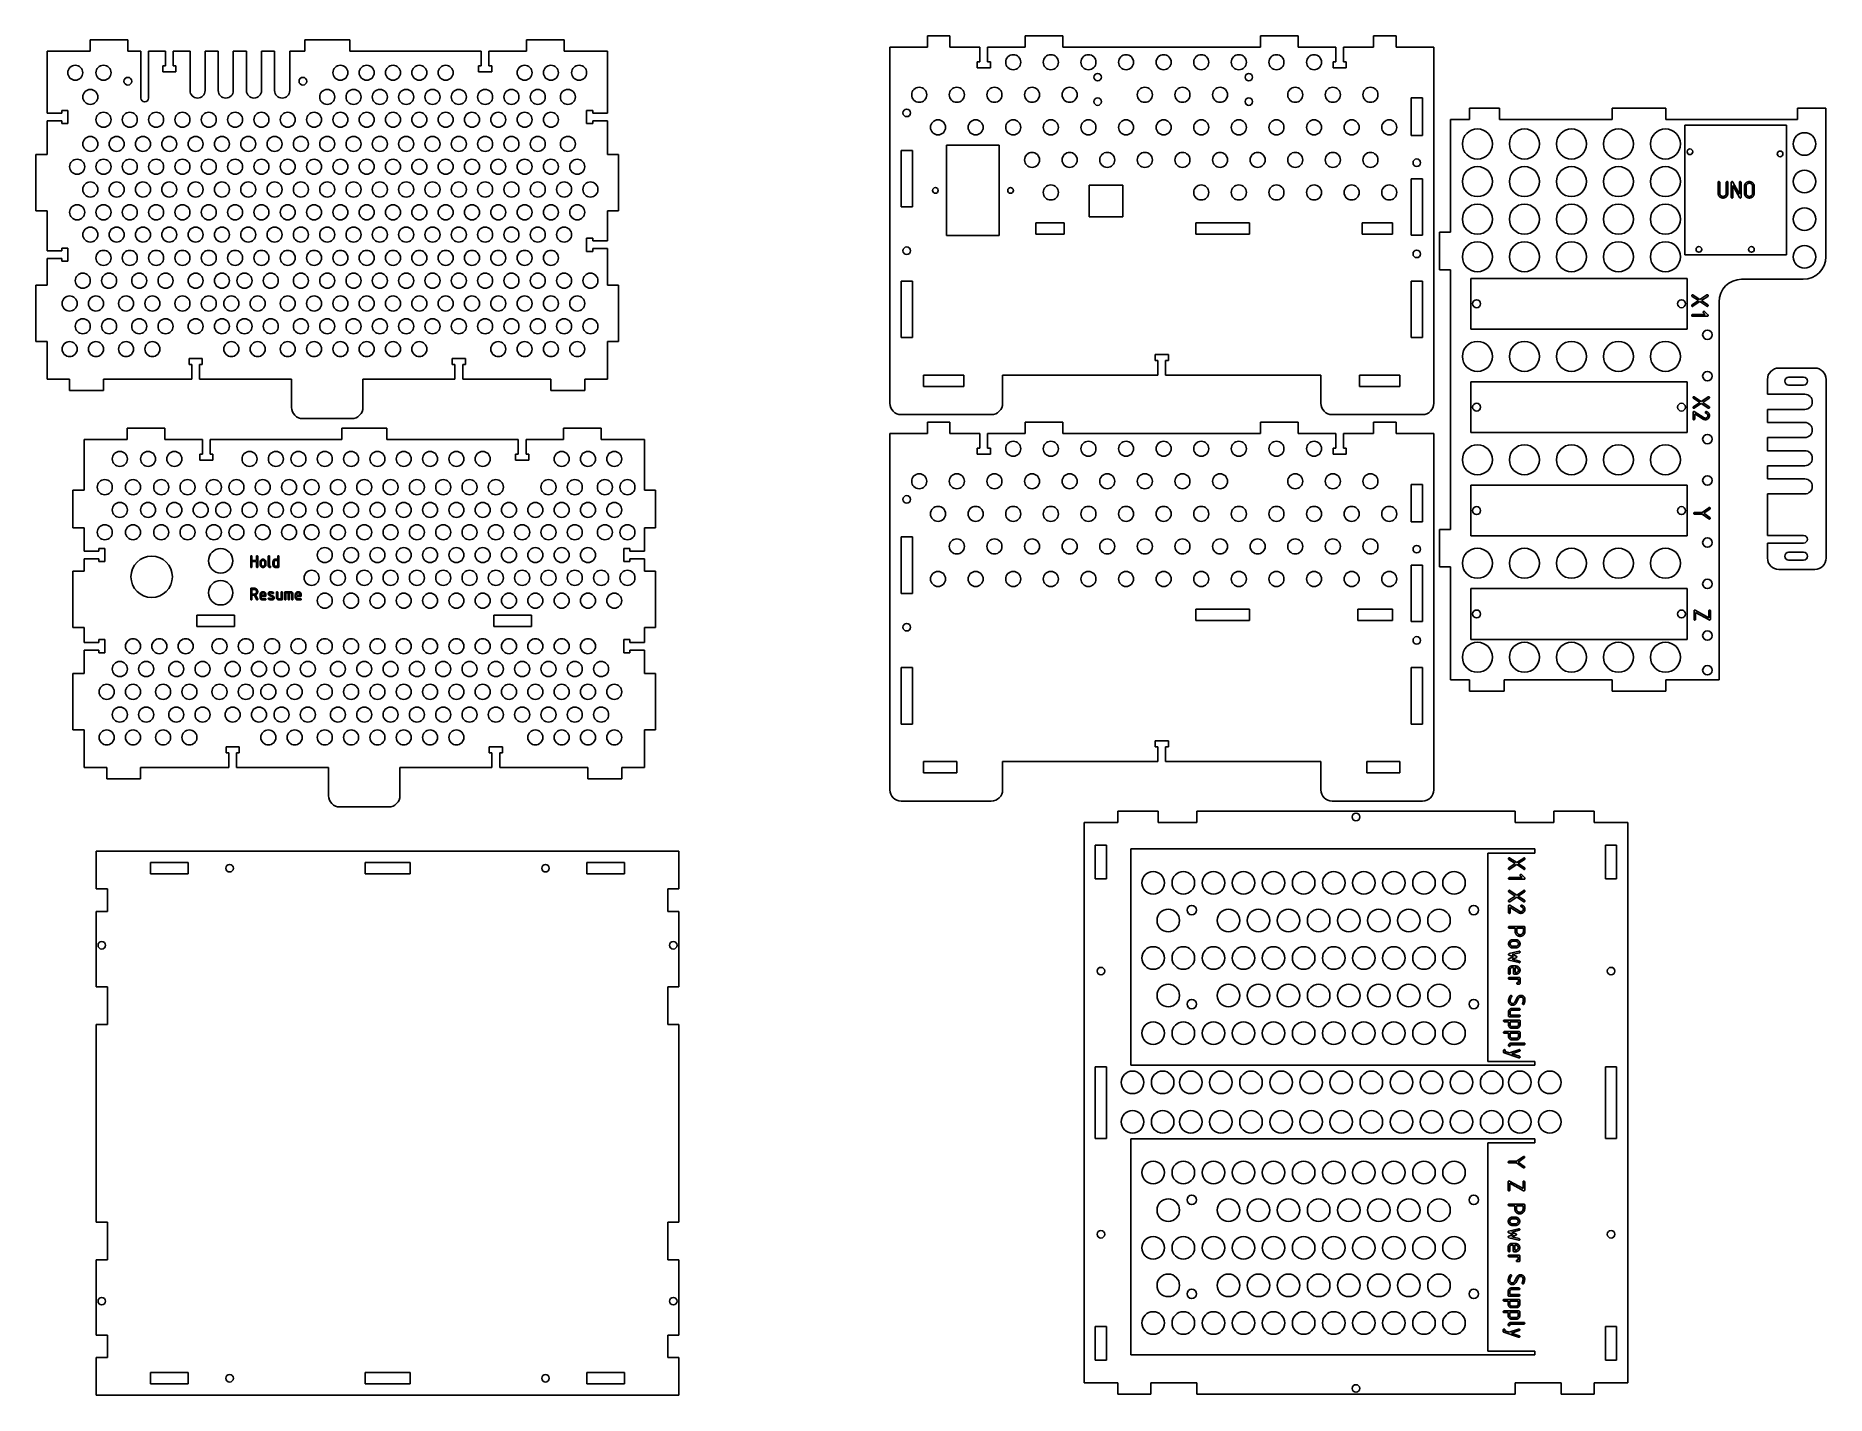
# Model space of a CAD drawing. Header units: millimetres. Extents: x -953 to -1, y -718 to 5.
import ezdxf

# ---------------------------------------------------------------- set-up
doc = ezdxf.new("R2010")
doc.units = ezdxf.units.MM
doc.layers.get('0').update_dxf_attribs({"color": 253, "lineweight": 70, "true_color": 0x8faf8f})

msp = doc.modelspace()

# ---------------------------------------------------------------- linework, layer by layer
at = {"color": 58, "lineweight": -3, "true_color": 0x484805}
for p, q in [((-924.3, 2.78), (-904.3, 2.78)), ((-924.3, -3.22), (-924.3, 2.78)), ((-904.3, 2.78), (-904.3, -3.22)), ((-810.2, 2.78), (-786.3, 2.78)), ((-810.2, -3.22), (-810.2, 2.78)), ((-786.3, 2.78), (-786.3, -3.22)), ((-692.2, 2.78), (-672.2, 2.78)), ((-692.2, -3.22), (-692.2, 2.78)), ((-672.2, 2.78), (-672.2, -3.22)), ((-479, 4.93), (-467, 4.93)), ((-479, -1.07), (-479, 4.93)), ((-467, 4.93), (-467, -1.07)), ((-426.95, 4.93), (-406.95, 4.93)), ((-426.95, -1.07), (-426.95, 4.93)), ((-406.95, 4.93), (-406.95, -1.07)), ((-301.75, 4.93), (-281.75, 4.93)), ((-301.75, -1.07), (-301.75, 4.93)), ((-281.75, 4.93), (-281.75, -1.07)), ((-241.7, 4.93), (-229.7, 4.93)), ((-241.7, -1.07), (-241.7, 4.93)), ((-229.7, 4.93), (-229.7, -1.07)), ((-947.25, -3.22), (-924.3, -3.22)), ((-947.25, -36.17), (-947.25, -3.22)), ((-904.3, -3.22), (-897.3, -3.22)), ((-897.3, -3.22), (-897.3, -28.22)), ((-893.3, -3.22), (-884.3, -3.22)), ((-893.3, -28.22), (-893.3, -3.22)), ((-884.3, -3.22), (-884.3, -11.02)), ((-880.2, -3.22), (-871.2, -3.22)), ((-880.2, -11.02), (-880.2, -3.22)), ((-871.2, -3.22), (-871.2, -24.22)), ((-863.2, -3.22), (-856.2, -3.22)), ((-863.2, -24.22), (-863.2, -3.22)), ((-856.2, -3.22), (-856.2, -24.22)), ((-848.2, -3.22), (-841.2, -3.22)), ((-848.2, -24.22), (-848.2, -3.22)), ((-841.2, -3.22), (-841.2, -24.22)), ((-833.2, -3.22), (-826.2, -3.22)), ((-833.2, -24.22), (-833.2, -3.22)), ((-826.2, -3.22), (-826.2, -24.22)), ((-818.2, -3.22), (-810.2, -3.22)), ((-818.2, -24.22), (-818.2, -3.22)), ((-786.3, -3.22), (-716.3, -3.22)), ((-716.3, -3.22), (-716.3, -11.02)), ((-712.2, -3.22), (-692.2, -3.22)), ((-712.2, -11.02), (-712.2, -3.22)), ((-672.2, -3.22), (-649.25, -3.22)), ((-649.25, -36.17), (-649.25, -3.22)), ((-499, -1.07), (-479, -1.07)), ((-499, -190.56), (-499, -1.07)), ((-467, -1.07), (-451.05, -1.07)), ((-452.5, -8.87), (-452.5, -12.07)), ((-451.05, -8.87), (-452.5, -8.87)), ((-451.05, -1.07), (-451.05, -8.87)), ((-446.95, -1.07), (-426.95, -1.07)), ((-446.95, -8.87), (-446.95, -1.07)), ((-445.5, -8.87), (-446.95, -8.87)), ((-445.5, -12.07), (-445.5, -8.87)), ((-406.95, -1.07), (-301.75, -1.07)), ((-281.75, -1.07), (-261.75, -1.07)), ((-263.2, -8.87), (-263.2, -12.07)), ((-261.75, -8.87), (-263.2, -8.87)), ((-261.75, -1.07), (-261.75, -8.87)), ((-257.65, -1.07), (-241.7, -1.07)), ((-257.65, -8.87), (-257.65, -1.07)), ((-256.2, -8.87), (-257.65, -8.87)), ((-256.2, -12.07), (-256.2, -8.87)), ((-229.7, -1.07), (-209.7, -1.07)), ((-209.7, -1.07), (-209.7, -190.56)), ((-885.75, -11.02), (-885.75, -14.22)), ((-884.3, -11.02), (-885.75, -11.02)), ((-885.75, -14.22), (-878.75, -14.22)), ((-878.75, -11.02), (-880.2, -11.02)), ((-878.75, -14.22), (-878.75, -11.02)), ((-717.75, -11.02), (-717.75, -14.22)), ((-716.3, -11.02), (-717.75, -11.02)), ((-717.75, -14.22), (-710.75, -14.22)), ((-710.75, -11.02), (-712.2, -11.02)), ((-710.75, -14.22), (-710.75, -11.02)), ((-452.5, -12.07), (-445.5, -12.07)), ((-263.2, -12.07), (-256.2, -12.07)), ((-221.7, -28.07), (-215.7, -28.07)), ((-221.7, -48.07), (-221.7, -28.07)), ((-215.7, -28.07), (-215.7, -48.07)), ((-939.45, -36.17), (-947.25, -36.17)), ((-939.45, -34.72), (-939.45, -36.17)), ((-936.25, -34.72), (-939.45, -34.72)), ((-936.25, -41.72), (-936.25, -34.72)), ((-660.25, -34.72), (-660.25, -41.72)), ((-657.05, -34.72), (-660.25, -34.72)), ((-657.05, -36.17), (-657.05, -34.72)), ((-649.25, -36.17), (-657.05, -36.17)), ((-174.7, -33.61), (-190.7, -33.61)), ((-190.7, -33.61), (-190.7, -39.61)), ((-174.7, -39.61), (-174.7, -33.61)), ((-114.7, -33.61), (-86.14, -33.61)), ((-114.7, -39.61), (-114.7, -33.61)), ((-86.14, -33.61), (-86.14, -39.61)), ((-16.14, -33.61), (-1.14, -33.61)), ((-16.14, -39.61), (-16.14, -33.61)), ((-1.14, -33.61), (-1.14, -112.61)), ((-947.25, -40.27), (-939.45, -40.27)), ((-947.25, -58.22), (-947.25, -40.27)), ((-939.45, -40.27), (-939.45, -41.72)), ((-939.45, -41.72), (-936.25, -41.72)), ((-660.25, -41.72), (-657.05, -41.72)), ((-657.05, -40.27), (-649.25, -40.27)), ((-657.05, -41.72), (-657.05, -40.27)), ((-649.25, -58.22), (-649.25, -40.27)), ((-190.7, -39.61), (-200.7, -39.61)), ((-200.7, -39.61), (-200.7, -99.61)), ((-114.7, -39.61), (-174.7, -39.61)), ((-86.14, -39.61), (-16.14, -39.61)), ((-76.04, -111.59), (-76.04, -42.59)), ((-76.04, -42.59), (-22.04, -42.59)), ((-22.04, -42.59), (-22.04, -111.59)), ((-493, -86.07), (-493, -56.07)), ((-493, -56.07), (-487, -56.07)), ((-487, -56.07), (-487, -86.07)), ((-468.78, -53.32), (-440.78, -53.32)), ((-468.78, -101.32), (-468.78, -53.32)), ((-440.78, -53.32), (-440.78, -101.32)), ((-215.7, -48.07), (-221.7, -48.07)), ((-953.25, -58.22), (-947.25, -58.22)), ((-953.25, -88.22), (-953.25, -58.22)), ((-649.25, -58.22), (-643.25, -58.22)), ((-643.25, -58.22), (-643.25, -88.22)), ((-393, -91.36), (-393, -74.44)), ((-393, -74.44), (-375.03, -74.44)), ((-375.03, -74.44), (-375.03, -91.36)), ((-221.7, -71.07), (-215.7, -71.07)), ((-221.7, -101.07), (-221.7, -71.07)), ((-215.7, -71.07), (-215.7, -101.07)), ((-58.44, -78.75), (-58.44, -73.06)), ((-57.57, -73.06), (-57.57, -78.75)), ((-54.07, -78.75), (-54.07, -73.06)), ((-53.19, -73.06), (-53.19, -78.75)), ((-51.44, -80.93), (-51.44, -73.06)), ((-50.62, -72.85), (-47.07, -79.25)), ((-50.57, -74.75), (-50.57, -80.93)), ((-47.02, -81.14), (-50.57, -74.75)), ((-47.07, -79.25), (-47.07, -73.06)), ((-46.19, -73.06), (-46.19, -80.93)), ((-44.44, -78.75), (-44.44, -75.25)), ((-43.57, -75.25), (-43.57, -78.75)), ((-40.07, -78.75), (-40.07, -75.25)), ((-39.19, -75.25), (-39.19, -78.75)), ((-947.25, -88.22), (-953.25, -88.22)), ((-947.25, -109.48), (-947.25, -88.22)), ((-649.25, -104.17), (-649.25, -88.22)), ((-643.25, -88.22), (-649.25, -88.22)), ((-487, -86.07), (-493, -86.07)), ((-421.26, -100.55), (-421.26, -94.55)), ((-421.26, -94.55), (-406.26, -94.55)), ((-406.26, -94.55), (-406.26, -100.55)), ((-375.03, -91.36), (-393, -91.36)), ((-336.26, -100.55), (-336.26, -94.55)), ((-336.26, -94.55), (-307.7, -94.55)), ((-307.7, -94.55), (-307.7, -100.55)), ((-247.7, -100.55), (-247.7, -94.55)), ((-247.7, -94.55), (-231.7, -94.55)), ((-231.7, -94.55), (-231.7, -100.55)), ((-660.25, -102.72), (-660.25, -109.72)), ((-657.05, -102.72), (-660.25, -102.72)), ((-657.05, -104.17), (-657.05, -102.72)), ((-649.25, -104.17), (-657.05, -104.17)), ((-440.78, -101.32), (-468.78, -101.32)), ((-406.26, -100.55), (-421.26, -100.55)), ((-307.7, -100.55), (-336.26, -100.55)), ((-231.7, -100.55), (-247.7, -100.55)), ((-215.7, -101.07), (-221.7, -101.07)), ((-206.7, -99.61), (-200.7, -99.61)), ((-206.7, -119.61), (-206.7, -99.61)), ((-939.45, -109.48), (-947.25, -109.48)), ((-947.25, -113.58), (-939.45, -113.58)), ((-947.25, -127.71), (-947.25, -113.58)), ((-939.45, -108.03), (-939.45, -109.48)), ((-936.25, -108.03), (-939.45, -108.03)), ((-939.45, -113.58), (-939.45, -115.03)), ((-936.25, -115.03), (-936.25, -108.03)), ((-660.25, -109.72), (-657.05, -109.72)), ((-657.05, -108.27), (-649.25, -108.27)), ((-657.05, -109.72), (-657.05, -108.27)), ((-649.25, -127.71), (-649.25, -108.27)), ((-22.04, -111.59), (-76.04, -111.59)), ((-939.45, -115.03), (-936.25, -115.03)), ((-200.7, -119.61), (-206.7, -119.61)), ((-200.7, -257.61), (-200.7, -119.61)), ((-953.25, -127.71), (-947.25, -127.71)), ((-953.25, -157.71), (-953.25, -127.71)), ((-649.25, -127.71), (-643.25, -127.71)), ((-643.25, -127.71), (-643.25, -157.71)), ((-493, -155.56), (-493, -125.56)), ((-493, -125.56), (-487, -125.56)), ((-487, -125.56), (-487, -155.56)), ((-221.7, -155.56), (-221.7, -125.56)), ((-221.7, -125.56), (-215.7, -125.56)), ((-215.7, -125.56), (-215.7, -155.56)), ((-189.9, -151.11), (-189.9, -124.11)), ((-74.9, -124.11), (-189.9, -124.11)), ((-74.9, -151.11), (-74.9, -124.11)), ((-68.11, -135.41), (-71.8, -132.94)), ((-64.41, -132.94), (-68.11, -135.41)), ((-13.14, -124.61), (-45.94, -124.61)), ((-72.29, -133.67), (-68.89, -135.93)), ((-68.89, -135.93), (-72.29, -138.19)), ((-71.8, -138.92), (-68.11, -136.46)), ((-68.11, -136.46), (-64.41, -138.92)), ((-67.32, -135.93), (-63.92, -133.67)), ((-63.92, -138.19), (-67.32, -135.93)), ((-66.23, -142.36), (-65.23, -143.37)), ((-63.86, -143.5), (-65.61, -141.75)), ((-57.94, -136.61), (-57.94, -337.61)), ((-74.9, -151.11), (-189.9, -151.11)), ((-65.23, -143.37), (-72.04, -143.37)), ((-72.04, -144.24), (-64.17, -144.24)), ((-947.25, -157.71), (-953.25, -157.71)), ((-947.25, -177.71), (-947.25, -157.71)), ((-649.25, -177.71), (-649.25, -157.71)), ((-643.25, -157.71), (-649.25, -157.71)), ((-487, -155.56), (-493, -155.56)), ((-215.7, -155.56), (-221.7, -155.56)), ((-871.75, -166.71), (-871.75, -169.91)), ((-864.75, -166.71), (-871.75, -166.71)), ((-871.75, -169.91), (-870.3, -169.91)), ((-870.3, -169.91), (-870.3, -177.71)), ((-866.2, -169.91), (-864.75, -169.91)), ((-866.2, -177.71), (-866.2, -169.91)), ((-864.75, -169.91), (-864.75, -166.71)), ((-731.75, -166.71), (-731.75, -169.91)), ((-724.75, -166.71), (-731.75, -166.71)), ((-731.75, -169.91), (-730.3, -169.91)), ((-730.3, -169.91), (-730.3, -177.71)), ((-726.2, -169.91), (-724.75, -169.91)), ((-726.2, -177.71), (-726.2, -169.91)), ((-724.75, -169.91), (-724.75, -166.71)), ((-357.85, -167.76), (-357.85, -164.56)), ((-350.85, -164.56), (-357.85, -164.56)), ((-356.4, -167.76), (-357.85, -167.76)), ((-356.4, -175.56), (-356.4, -167.76)), ((-352.3, -167.76), (-350.85, -167.76)), ((-352.3, -175.56), (-352.3, -167.76)), ((-350.85, -167.76), (-350.85, -164.56)), ((-947.25, -177.71), (-935.25, -177.71)), ((-935.25, -177.71), (-935.25, -183.71)), ((-917.25, -177.71), (-917.25, -183.71)), ((-917.25, -177.71), (-870.3, -177.71)), ((-866.2, -177.71), (-817.25, -177.71)), ((-817.25, -192.71), (-817.25, -177.71)), ((-779.25, -177.71), (-779.25, -192.71)), ((-779.25, -177.71), (-730.3, -177.71)), ((-726.2, -177.71), (-679.25, -177.71)), ((-679.25, -183.71), (-679.25, -177.71)), ((-661.25, -183.71), (-661.25, -177.71)), ((-661.25, -177.71), (-649.25, -177.71)), ((-481, -175.56), (-459.61, -175.56)), ((-481, -175.56), (-481, -181.56)), ((-459.61, -175.56), (-459.61, -181.56)), ((-439, -175.56), (-439, -190.56)), ((-356.4, -175.56), (-439, -175.56)), ((-352.3, -175.56), (-269.7, -175.56)), ((-269.7, -190.56), (-269.7, -175.56)), ((-249.09, -181.56), (-249.09, -175.56)), ((-249.09, -175.56), (-227.7, -175.56)), ((-227.7, -181.56), (-227.7, -175.56)), ((-189.9, -206.11), (-189.9, -179.11)), ((-74.9, -179.11), (-189.9, -179.11)), ((-74.9, -206.11), (-74.9, -179.11)), ((-32.18, -177.82), (-32.18, -185.77)), ((-26.18, -171.82), (-6.93, -171.82)), ((-20.93, -176.72), (-12.93, -176.72)), ((-12.93, -180.82), (-20.93, -180.82)), ((-0.93, -272.87), (-0.93, -177.82)), ((-935.25, -183.71), (-917.25, -183.71)), ((-679.25, -183.71), (-661.25, -183.71)), ((-481, -181.56), (-459.61, -181.56)), ((-249.09, -181.56), (-227.7, -181.56)), ((-71.57, -187.84), (-68.17, -190.1)), ((-68.17, -190.1), (-71.57, -192.36)), ((-67.38, -189.57), (-71.08, -187.11)), ((-63.69, -187.11), (-67.38, -189.57)), ((-66.6, -190.1), (-63.2, -187.84)), ((-63.2, -192.36), (-66.6, -190.1)), ((-12.33, -185.77), (-32.18, -185.77)), ((-811.25, -198.71), (-785.25, -198.71)), ((-493, -196.56), (-445, -196.56)), ((-263.7, -196.56), (-215.7, -196.56)), ((-71.76, -195.35), (-71.76, -198.85)), ((-65.9, -198.21), (-71.09, -194.97)), ((-71.08, -193.09), (-67.38, -190.62)), ((-70.88, -196.14), (-66.36, -198.95)), ((-70.88, -198.85), (-70.88, -196.14)), ((-67.38, -190.62), (-63.69, -193.09)), ((-32.18, -193.77), (-12.33, -193.77)), ((-32.18, -193.77), (-32.18, -200.77)), ((-904.6, -203.79), (-884.6, -203.79)), ((-904.6, -209.79), (-904.6, -203.79)), ((-884.6, -203.79), (-884.6, -209.79)), ((-790.5, -203.79), (-766.6, -203.79)), ((-790.5, -209.79), (-790.5, -203.79)), ((-766.6, -203.79), (-766.6, -209.79)), ((-672.5, -203.79), (-652.5, -203.79)), ((-672.5, -209.79), (-672.5, -203.79)), ((-652.5, -203.79), (-652.5, -209.79)), ((-499, -206.66), (-479, -206.66)), ((-499, -396.15), (-499, -206.66)), ((-479, -200.66), (-467, -200.66)), ((-479, -206.66), (-479, -200.66)), ((-467, -200.66), (-467, -206.66)), ((-467, -206.66), (-451.05, -206.66)), ((-451.05, -206.66), (-451.05, -214.46)), ((-446.95, -206.66), (-426.95, -206.66)), ((-446.95, -214.46), (-446.95, -206.66)), ((-426.95, -200.66), (-406.95, -200.66)), ((-426.95, -206.66), (-426.95, -200.66)), ((-406.95, -200.66), (-406.95, -206.66)), ((-406.95, -206.66), (-301.75, -206.66)), ((-301.75, -200.66), (-281.75, -200.66)), ((-301.75, -206.66), (-301.75, -200.66)), ((-281.75, -200.66), (-281.75, -206.66)), ((-281.75, -206.66), (-261.75, -206.66)), ((-261.75, -206.66), (-261.75, -214.46)), ((-257.65, -206.66), (-241.7, -206.66)), ((-257.65, -214.46), (-257.65, -206.66)), ((-241.7, -200.66), (-229.7, -200.66)), ((-241.7, -206.66), (-241.7, -200.66)), ((-229.7, -200.66), (-229.7, -206.66)), ((-229.7, -206.66), (-209.7, -206.66)), ((-209.7, -206.66), (-209.7, -396.15)), ((-74.9, -206.11), (-189.9, -206.11)), ((-12.33, -200.77), (-32.18, -200.77)), ((-32.18, -208.77), (-12.33, -208.77)), ((-32.18, -208.77), (-32.18, -215.77)), ((-927.55, -209.79), (-904.6, -209.79)), ((-927.55, -236.79), (-927.55, -209.79)), ((-884.6, -209.79), (-864.6, -209.79)), ((-866.05, -217.59), (-866.05, -220.79)), ((-864.6, -217.59), (-866.05, -217.59)), ((-864.6, -209.79), (-864.6, -217.59)), ((-860.5, -209.79), (-790.5, -209.79)), ((-860.5, -217.59), (-860.5, -209.79)), ((-859.05, -217.59), (-860.5, -217.59)), ((-859.05, -220.79), (-859.05, -217.59)), ((-766.6, -209.79), (-696.6, -209.79)), ((-698.05, -217.59), (-698.05, -220.79)), ((-696.6, -217.59), (-698.05, -217.59)), ((-696.6, -209.79), (-696.6, -217.59)), ((-692.5, -209.79), (-672.5, -209.79)), ((-692.5, -217.59), (-692.5, -209.79)), ((-691.05, -217.59), (-692.5, -217.59)), ((-691.05, -220.79), (-691.05, -217.59)), ((-652.5, -209.79), (-629.55, -209.79)), ((-629.55, -209.79), (-629.55, -236.79)), ((-452.5, -214.46), (-452.5, -217.66)), ((-451.05, -214.46), (-452.5, -214.46)), ((-452.5, -217.66), (-445.5, -217.66)), ((-445.5, -214.46), (-446.95, -214.46)), ((-445.5, -217.66), (-445.5, -214.46)), ((-263.2, -214.46), (-263.2, -217.66)), ((-261.75, -214.46), (-263.2, -214.46)), ((-263.2, -217.66), (-256.2, -217.66)), ((-256.2, -214.46), (-257.65, -214.46)), ((-256.2, -217.66), (-256.2, -214.46)), ((-12.33, -215.77), (-32.18, -215.77)), ((-866.05, -220.79), (-859.05, -220.79)), ((-698.05, -220.79), (-691.05, -220.79)), ((-32.18, -223.77), (-12.33, -223.77)), ((-32.18, -223.77), (-32.18, -230.77)), ((-933.55, -236.79), (-927.55, -236.79)), ((-933.55, -256.79), (-933.55, -236.79)), ((-629.55, -236.79), (-623.55, -236.79)), ((-623.55, -236.79), (-623.55, -256.79)), ((-221.7, -233.66), (-215.7, -233.66)), ((-221.7, -253.66), (-221.7, -233.66)), ((-215.7, -233.66), (-215.7, -253.66)), ((-189.9, -261.11), (-189.9, -234.11)), ((-74.9, -234.11), (-189.9, -234.11)), ((-74.9, -261.11), (-74.9, -234.11)), ((-12.33, -230.77), (-32.18, -230.77)), ((-63.33, -246.08), (-66.94, -248.63)), ((-66.04, -249.07), (-62.83, -246.8)), ((-32.18, -238.77), (-12.33, -238.77)), ((-32.18, -238.77), (-32.18, -260.87)), ((-927.55, -256.79), (-933.55, -256.79)), ((-927.55, -269.23), (-927.55, -256.79)), ((-629.55, -269.23), (-629.55, -256.79)), ((-623.55, -256.79), (-629.55, -256.79)), ((-215.7, -253.66), (-221.7, -253.66)), ((-66.94, -248.63), (-70.96, -248.63)), ((-70.96, -249.5), (-66.94, -249.5)), ((-66.94, -249.5), (-63.33, -252.05)), ((-62.83, -251.33), (-66.04, -249.07)), ((-493, -291.66), (-493, -261.66)), ((-493, -261.66), (-487, -261.66)), ((-487, -261.66), (-487, -291.66)), ((-206.7, -257.61), (-200.7, -257.61)), ((-206.7, -277.61), (-206.7, -257.61)), ((-74.9, -261.11), (-189.9, -261.11)), ((-12.93, -260.87), (-32.18, -260.87)), ((-32.18, -264.87), (-12.93, -264.87)), ((-32.18, -264.87), (-32.18, -272.87)), ((-919.75, -269.23), (-927.55, -269.23)), ((-927.55, -273.33), (-919.75, -273.33)), ((-927.55, -279.79), (-927.55, -273.33)), ((-919.75, -267.78), (-919.75, -269.23)), ((-916.55, -267.78), (-919.75, -267.78)), ((-919.75, -273.33), (-919.75, -274.78)), ((-919.75, -274.78), (-916.55, -274.78)), ((-916.55, -274.78), (-916.55, -267.78)), ((-838.96, -271.92), (-838.96, -277.54)), ((-838.34, -274.11), (-838.34, -271.92)), ((-835.84, -274.11), (-838.34, -274.11)), ((-838.34, -274.73), (-835.84, -274.73)), ((-838.34, -277.54), (-838.34, -274.73)), ((-835.84, -271.92), (-835.84, -274.11)), ((-835.84, -274.73), (-835.84, -277.54)), ((-835.21, -277.54), (-835.21, -271.92)), ((-833.96, -275.04), (-833.96, -276.29)), ((-833.34, -276.29), (-833.34, -275.04)), ((-831.46, -275.04), (-831.46, -276.29)), ((-830.84, -276.29), (-830.84, -275.04)), ((-829.59, -271.92), (-829.59, -276.92)), ((-828.96, -276.92), (-828.96, -271.92)), ((-827.09, -274.73), (-827.09, -276.61)), ((-826.46, -276.61), (-826.46, -274.73)), ((-824.59, -273.48), (-825.84, -273.48)), ((-825.84, -274.11), (-824.59, -274.11)), ((-824.59, -271.92), (-824.59, -273.48)), ((-824.59, -274.11), (-824.59, -277.23)), ((-823.96, -277.54), (-823.96, -271.92)), ((-640.55, -267.78), (-640.55, -274.78)), ((-637.35, -267.78), (-640.55, -267.78)), ((-640.55, -274.78), (-637.35, -274.78)), ((-637.35, -269.23), (-637.35, -267.78)), ((-629.55, -269.23), (-637.35, -269.23)), ((-637.35, -273.33), (-629.55, -273.33)), ((-637.35, -274.78), (-637.35, -273.33)), ((-629.55, -279.79), (-629.55, -273.33)), ((-20.93, -269.82), (-12.93, -269.82)), ((-12.93, -273.92), (-20.93, -273.92)), ((-933.55, -279.79), (-927.55, -279.79)), ((-933.55, -309.79), (-933.55, -279.79)), ((-824.59, -277.23), (-825.84, -277.23)), ((-825.84, -277.86), (-824.27, -277.86)), ((-629.55, -279.79), (-623.55, -279.79)), ((-623.55, -279.79), (-623.55, -309.79)), ((-221.7, -306.66), (-221.7, -276.66)), ((-221.7, -276.66), (-215.7, -276.66)), ((-215.7, -276.66), (-215.7, -306.66)), ((-200.7, -277.61), (-206.7, -277.61)), ((-200.7, -337.61), (-200.7, -277.61)), ((-6.93, -278.87), (-26.18, -278.87)), ((-838.96, -289.21), (-838.96, -294.83)), ((-837.09, -288.89), (-838.65, -288.89)), ((-838.34, -289.52), (-837.09, -289.52)), ((-838.34, -292.02), (-838.34, -289.52)), ((-837.09, -292.02), (-838.34, -292.02)), ((-838.34, -292.64), (-837.09, -292.64)), ((-838.34, -294.83), (-838.34, -292.64)), ((-836.97, -292.64), (-835.8, -294.97)), ((-835.24, -294.69), (-836.34, -292.49)), ((-833.96, -292.33), (-833.96, -293.89)), ((-833.34, -292.64), (-833.34, -292.33)), ((-831.46, -292.64), (-833.34, -292.64)), ((-833.34, -293.27), (-831.15, -293.27)), ((-833.34, -293.89), (-833.34, -293.27)), ((-831.15, -294.52), (-832.71, -294.52)), ((-832.71, -295.14), (-831.15, -295.14)), ((-831.46, -292.33), (-831.46, -292.64)), ((-830.84, -292.96), (-830.84, -292.33)), ((-828.97, -292.85), (-827.35, -293.63)), ((-827.08, -293.06), (-828.69, -292.29)), ((-825.21, -291.08), (-825.21, -293.89)), ((-824.59, -293.89), (-824.59, -291.08)), ((-822.71, -294.52), (-823.96, -294.52)), ((-823.96, -295.14), (-822.4, -295.14)), ((-822.71, -291.08), (-822.71, -294.52)), ((-822.09, -294.83), (-822.09, -291.08)), ((-820.84, -291.08), (-820.84, -294.83)), ((-817.71, -290.77), (-820.52, -290.77)), ((-820.21, -291.39), (-818.96, -291.39)), ((-820.21, -294.83), (-820.21, -291.39)), ((-818.96, -291.39), (-818.96, -294.83)), ((-818.34, -291.39), (-817.71, -291.39)), ((-818.34, -294.83), (-818.34, -291.39)), ((-817.09, -292.02), (-817.09, -294.83)), ((-816.46, -294.83), (-816.46, -292.02)), ((-815.21, -292.33), (-815.21, -293.89)), ((-814.59, -292.64), (-814.59, -292.33)), ((-812.71, -292.64), (-814.59, -292.64)), ((-814.59, -293.27), (-812.4, -293.27)), ((-814.59, -293.89), (-814.59, -293.27)), ((-812.4, -294.52), (-813.96, -294.52)), ((-813.96, -295.14), (-812.4, -295.14)), ((-812.71, -292.33), (-812.71, -292.64)), ((-812.09, -292.96), (-812.09, -292.33)), ((-487, -291.66), (-493, -291.66)), ((-189.9, -316.11), (-189.9, -289.11)), ((-74.9, -289.11), (-189.9, -289.11)), ((-74.9, -316.11), (-74.9, -289.11)), ((-867.55, -309.27), (-867.55, -303.27)), ((-867.55, -303.27), (-847.55, -303.27)), ((-847.55, -303.27), (-847.55, -309.27)), ((-709.55, -309.27), (-709.55, -303.27)), ((-709.55, -303.27), (-689.55, -303.27)), ((-689.55, -303.27), (-689.55, -309.27)), ((-336.26, -306.14), (-336.26, -300.14)), ((-336.26, -300.14), (-307.7, -300.14)), ((-307.7, -300.14), (-307.7, -306.14)), ((-250.14, -306.14), (-250.14, -300.14)), ((-250.14, -300.14), (-231.7, -300.14)), ((-231.7, -300.14), (-231.7, -306.14)), ((-71.24, -301.01), (-71.24, -305.39)), ((-63.37, -304.65), (-70.6, -300.63)), ((-70.37, -301.76), (-63.14, -305.77)), ((-70.37, -305.39), (-70.37, -301.76)), ((-63.37, -301.01), (-63.37, -304.65)), ((-62.49, -305.39), (-62.49, -301.01)), ((-927.55, -309.79), (-933.55, -309.79)), ((-927.55, -317.73), (-927.55, -309.79)), ((-847.55, -309.27), (-867.55, -309.27)), ((-689.55, -309.27), (-709.55, -309.27)), ((-629.55, -309.79), (-629.55, -317.73)), ((-623.55, -309.79), (-629.55, -309.79)), ((-307.7, -306.14), (-336.26, -306.14)), ((-231.7, -306.14), (-250.14, -306.14)), ((-215.7, -306.66), (-221.7, -306.66)), ((-919.75, -317.73), (-927.55, -317.73)), ((-927.55, -321.83), (-919.75, -321.83)), ((-927.55, -334.28), (-927.55, -321.83)), ((-919.75, -316.28), (-919.75, -317.73)), ((-916.55, -316.28), (-919.75, -316.28)), ((-919.75, -321.83), (-919.75, -323.28)), ((-919.75, -323.28), (-916.55, -323.28)), ((-916.55, -323.28), (-916.55, -316.28)), ((-640.55, -316.28), (-640.55, -323.28)), ((-637.35, -316.28), (-640.55, -316.28)), ((-640.55, -323.28), (-637.35, -323.28)), ((-637.35, -317.73), (-637.35, -316.28)), ((-629.55, -317.73), (-637.35, -317.73)), ((-637.35, -321.83), (-629.55, -321.83)), ((-637.35, -323.28), (-637.35, -321.83)), ((-629.55, -334.28), (-629.55, -321.83)), ((-74.9, -316.11), (-189.9, -316.11)), ((-493, -361.15), (-493, -331.15)), ((-493, -331.15), (-487, -331.15)), ((-487, -331.15), (-487, -361.15)), ((-221.7, -361.15), (-221.7, -331.15)), ((-221.7, -331.15), (-215.7, -331.15)), ((-215.7, -331.15), (-215.7, -361.15)), ((-933.55, -334.28), (-927.55, -334.28)), ((-933.55, -364.28), (-933.55, -334.28)), ((-629.55, -334.28), (-623.55, -334.28)), ((-623.55, -334.28), (-623.55, -364.28)), ((-200.7, -337.61), (-190.7, -337.61)), ((-190.7, -343.61), (-190.7, -337.61)), ((-172.26, -343.61), (-172.26, -337.61)), ((-114.7, -337.61), (-172.26, -337.61)), ((-114.7, -343.61), (-114.7, -337.61)), ((-86.14, -337.61), (-86.14, -343.61)), ((-57.94, -337.61), (-86.14, -337.61)), ((-172.26, -343.61), (-190.7, -343.61)), ((-86.14, -343.61), (-114.7, -343.61)), ((-487, -361.15), (-493, -361.15)), ((-215.7, -361.15), (-221.7, -361.15)), ((-927.55, -364.28), (-933.55, -364.28)), ((-927.55, -384.28), (-927.55, -364.28)), ((-629.55, -384.28), (-629.55, -364.28)), ((-623.55, -364.28), (-629.55, -364.28)), ((-357.85, -373.36), (-357.85, -370.15)), ((-350.85, -370.15), (-357.85, -370.15)), ((-350.85, -373.36), (-350.85, -370.15)), ((-852.05, -373.28), (-852.05, -376.48)), ((-845.05, -373.28), (-852.05, -373.28)), ((-852.05, -376.48), (-850.6, -376.48)), ((-850.6, -376.48), (-850.6, -384.28)), ((-846.5, -376.48), (-845.05, -376.48)), ((-846.5, -384.28), (-846.5, -376.48)), ((-845.05, -376.48), (-845.05, -373.28)), ((-712.05, -373.28), (-712.05, -376.48)), ((-705.05, -373.28), (-712.05, -373.28)), ((-712.05, -376.48), (-710.6, -376.48)), ((-710.6, -376.48), (-710.6, -384.28)), ((-706.5, -376.48), (-705.05, -376.48)), ((-706.5, -384.28), (-706.5, -376.48)), ((-705.05, -376.48), (-705.05, -373.28)), ((-356.4, -373.36), (-357.85, -373.36)), ((-356.4, -381.15), (-356.4, -373.36)), ((-352.3, -373.36), (-350.85, -373.36)), ((-352.3, -381.15), (-352.3, -373.36)), ((-927.55, -384.28), (-915.55, -384.28)), ((-915.55, -384.28), (-915.55, -390.28)), ((-915.55, -390.28), (-897.55, -390.28)), ((-897.55, -384.28), (-897.55, -390.28)), ((-897.55, -384.28), (-850.6, -384.28)), ((-846.5, -384.28), (-797.55, -384.28)), ((-797.55, -399.27), (-797.55, -384.28)), ((-759.55, -384.28), (-759.55, -399.27)), ((-759.55, -384.28), (-710.6, -384.28)), ((-706.5, -384.28), (-659.55, -384.28)), ((-659.55, -390.28), (-659.55, -384.28)), ((-659.55, -390.28), (-641.55, -390.28)), ((-641.55, -390.28), (-641.55, -384.28)), ((-641.55, -384.28), (-629.55, -384.28)), ((-481, -381.15), (-463.42, -381.15)), ((-481, -381.15), (-481, -387.15)), ((-481, -387.15), (-463.42, -387.15)), ((-463.42, -387.15), (-463.42, -381.15)), ((-439, -381.15), (-439, -396.15)), ((-356.4, -381.15), (-439, -381.15)), ((-352.3, -381.15), (-269.7, -381.15)), ((-269.7, -396.15), (-269.7, -381.15)), ((-245.28, -381.15), (-227.7, -381.15)), ((-245.28, -381.15), (-245.28, -387.15)), ((-245.28, -387.15), (-227.7, -387.15)), ((-227.7, -387.15), (-227.7, -381.15)), ((-791.55, -405.27), (-765.55, -405.27)), ((-493, -402.15), (-445, -402.15)), ((-377.69, -407.58), (-356.3, -407.58)), ((-377.69, -407.58), (-377.69, -413.58)), ((-356.3, -407.58), (-356.3, -413.58)), ((-166.39, -407.58), (-335.69, -407.58)), ((-335.69, -413.58), (-335.69, -407.58)), ((-263.7, -402.15), (-215.7, -402.15)), ((-166.39, -413.58), (-166.39, -407.58)), ((-124.39, -407.58), (-145.78, -407.58)), ((-145.78, -407.58), (-145.78, -413.58)), ((-124.39, -407.58), (-124.39, -413.58)), ((-377.69, -413.58), (-395.69, -413.58)), ((-395.69, -711.58), (-395.69, -413.58)), ((-356.3, -413.58), (-335.69, -413.58)), ((-145.78, -413.58), (-166.39, -413.58)), ((-124.39, -413.58), (-106.39, -413.58)), ((-106.39, -711.58), (-106.39, -413.58)), ((-383.69, -425.58), (-389.69, -425.58)), ((-389.69, -443.58), (-389.69, -425.58)), ((-383.69, -425.58), (-383.69, -443.58)), ((-370.88, -427.61), (-155.88, -427.61)), ((-370.88, -542.61), (-370.88, -427.61)), ((-155.88, -429.84), (-155.88, -427.61)), ((-118.39, -425.58), (-118.39, -443.58)), ((-118.39, -425.58), (-112.39, -425.58)), ((-112.39, -443.58), (-112.39, -425.58)), ((-921.16, -428.86), (-611.16, -428.86)), ((-921.16, -448.86), (-921.16, -428.86)), ((-892.21, -440.86), (-892.21, -434.86)), ((-892.21, -434.86), (-872.21, -434.86)), ((-872.21, -434.86), (-872.21, -440.86)), ((-778.11, -434.86), (-754.21, -434.86)), ((-778.11, -440.86), (-778.11, -434.86)), ((-754.21, -434.86), (-754.21, -440.86)), ((-660.11, -440.86), (-660.11, -434.86)), ((-660.11, -434.86), (-640.11, -434.86)), ((-640.11, -434.86), (-640.11, -440.86)), ((-611.16, -428.86), (-611.16, -448.86)), ((-180.88, -429.84), (-180.88, -540.61)), ((-180.88, -429.84), (-155.88, -429.84)), ((-169.7, -433.16), (-166.31, -435.42)), ((-166.31, -435.42), (-169.7, -437.68)), ((-165.52, -434.89), (-169.21, -432.43)), ((-169.21, -438.41), (-165.52, -435.94)), ((-161.83, -432.43), (-165.52, -434.89)), ((-165.52, -435.94), (-161.83, -438.41)), ((-164.73, -435.42), (-161.34, -433.16)), ((-161.34, -437.68), (-164.73, -435.42)), ((-872.21, -440.86), (-892.21, -440.86)), ((-754.21, -440.86), (-778.11, -440.86)), ((-640.11, -440.86), (-660.11, -440.86)), ((-383.69, -443.58), (-389.69, -443.58)), ((-162.64, -442.86), (-169.46, -442.86)), ((-169.46, -443.73), (-161.58, -443.73)), ((-163.64, -441.85), (-162.64, -442.86)), ((-161.28, -442.99), (-163.03, -441.24)), ((-118.39, -443.58), (-112.39, -443.58)), ((-921.16, -448.86), (-915.16, -448.86)), ((-915.16, -448.86), (-915.16, -460.86)), ((-617.16, -460.86), (-617.16, -448.86)), ((-617.16, -448.86), (-611.16, -448.86)), ((-169.7, -450.41), (-166.31, -452.67)), ((-166.31, -452.67), (-169.7, -454.93)), ((-165.52, -452.14), (-169.21, -449.68)), ((-169.21, -455.66), (-165.52, -453.19)), ((-161.83, -449.68), (-165.52, -452.14)), ((-165.52, -453.19), (-161.83, -455.66)), ((-164.73, -452.67), (-161.34, -450.41)), ((-161.34, -454.93), (-164.73, -452.67)), ((-915.16, -460.86), (-921.16, -460.86)), ((-921.16, -500.91), (-921.16, -460.86)), ((-611.16, -460.86), (-617.16, -460.86)), ((-611.16, -460.86), (-611.16, -500.91)), ((-169.9, -457.92), (-169.9, -461.42)), ((-164.03, -460.78), (-169.23, -457.54)), ((-169.02, -458.71), (-164.5, -461.52)), ((-169.02, -461.42), (-169.02, -458.71)), ((-161.58, -468.86), (-169.46, -468.86)), ((-169.46, -469.73), (-166.4, -469.73)), ((-165.96, -475.86), (-167.71, -475.86)), ((-166.4, -469.73), (-166.4, -471.48)), ((-165.52, -471.48), (-165.52, -469.73)), ((-165.52, -469.73), (-162.02, -469.73)), ((-162.02, -469.73), (-162.02, -471.48)), ((-161.15, -471.48), (-161.15, -469.29)), ((-169.62, -484.14), (-167.2, -485.04)), ((-167.2, -485.04), (-169.62, -485.95)), ((-164.31, -481.99), (-169.56, -483.3)), ((-167.99, -483.82), (-164.1, -482.84)), ((-165.8, -484.63), (-167.99, -483.82)), ((-167.99, -486.27), (-165.8, -485.46)), ((-167.71, -476.73), (-165.96, -476.73)), ((-165.96, -479.36), (-167.71, -479.36)), ((-167.71, -480.23), (-165.96, -480.23)), ((-169.9, -491.61), (-169.9, -493.79)), ((-169.56, -486.78), (-164.31, -488.09)), ((-169.02, -493.79), (-169.02, -491.61)), ((-165.96, -489.86), (-168.15, -489.86)), ((-168.15, -490.73), (-167.27, -490.73)), ((-164.1, -487.24), (-167.99, -486.27)), ((-167.27, -490.73), (-167.27, -493.79)), ((-166.83, -494.23), (-165.96, -494.23)), ((-166.4, -490.73), (-165.96, -490.73)), ((-166.4, -493.36), (-166.4, -490.73)), ((-165.96, -493.36), (-166.4, -493.36)), ((-921.16, -500.91), (-915.16, -500.91)), ((-915.16, -500.91), (-915.16, -520.91)), ((-617.16, -520.91), (-617.16, -500.91)), ((-617.16, -500.91), (-611.16, -500.91)), ((-164.21, -495.98), (-169.46, -495.98)), ((-169.46, -496.86), (-164.65, -496.86)), ((-164.65, -498.61), (-165.08, -498.61)), ((-165.08, -499.48), (-164.21, -499.48)), ((-164.65, -496.86), (-164.65, -498.61)), ((-163.77, -499.04), (-163.77, -496.42)), ((-169.9, -514.23), (-169.9, -516.42)), ((-169.02, -515.98), (-169.02, -514.23)), ((-164.21, -512.48), (-168.15, -512.48)), ((-168.15, -513.36), (-164.21, -513.36)), ((-165.29, -506.68), (-166.54, -509.14)), ((-165.76, -509.53), (-164.51, -507.08)), ((-915.16, -520.91), (-921.16, -520.91)), ((-921.16, -626.11), (-921.16, -520.91)), ((-611.16, -520.91), (-617.16, -520.91)), ((-611.16, -520.91), (-611.16, -626.11)), ((-164.21, -518.61), (-172.08, -518.61)), ((-172.08, -519.48), (-169.9, -519.48)), ((-169.9, -519.48), (-169.9, -521.23)), ((-169.46, -516.86), (-164.21, -516.86)), ((-164.21, -515.98), (-169.02, -515.98)), ((-169.02, -519.48), (-164.65, -519.48)), ((-169.02, -521.23), (-169.02, -519.48)), ((-165.52, -522.11), (-168.15, -522.11)), ((-168.15, -522.98), (-165.52, -522.98)), ((-164.65, -519.48), (-164.65, -521.23)), ((-163.77, -521.23), (-163.77, -519.04)), ((-164.21, -524.73), (-172.08, -524.73)), ((-172.08, -525.61), (-169.9, -525.61)), ((-169.9, -525.61), (-169.9, -527.36)), ((-169.02, -525.61), (-164.65, -525.61)), ((-169.02, -527.36), (-169.02, -525.61)), ((-161.58, -530.86), (-168.58, -530.86)), ((-168.58, -531.73), (-161.58, -531.73)), ((-165.52, -528.23), (-168.15, -528.23)), ((-168.15, -529.11), (-165.52, -529.11)), ((-164.65, -525.61), (-164.65, -527.36)), ((-163.77, -527.36), (-163.77, -525.17)), ((-370.88, -542.61), (-155.88, -542.61)), ((-155.88, -540.61), (-180.88, -540.61)), ((-172.52, -534.79), (-172.52, -535.67)), ((-172.22, -536.08), (-164.35, -538.71)), ((-171.65, -535.35), (-171.65, -534.79)), ((-169.46, -536.08), (-171.65, -535.35)), ((-164.35, -534.38), (-169.46, -536.08)), ((-168.08, -536.54), (-164.07, -535.21)), ((-164.07, -537.88), (-168.08, -536.54)), ((-155.88, -542.61), (-155.88, -540.61)), ((-389.69, -581.58), (-389.69, -543.58)), ((-389.69, -543.58), (-383.69, -543.58)), ((-383.69, -543.58), (-383.69, -581.58)), ((-118.39, -543.58), (-118.39, -581.58)), ((-112.39, -543.58), (-118.39, -543.58)), ((-112.39, -581.58), (-112.39, -543.58)), ((-383.69, -581.58), (-389.69, -581.58)), ((-370.88, -581.75), (-155.88, -581.75)), ((-370.88, -696.75), (-370.88, -581.75)), ((-180.88, -583.98), (-180.88, -694.75)), ((-180.88, -583.98), (-155.88, -583.98)), ((-155.88, -583.98), (-155.88, -581.75)), ((-118.39, -581.58), (-112.39, -581.58)), ((-165.61, -593.73), (-169.63, -593.73)), ((-169.63, -594.6), (-165.61, -594.6)), ((-162, -591.18), (-165.61, -593.73)), ((-165.61, -594.6), (-162, -597.15)), ((-164.71, -594.16), (-161.5, -591.9)), ((-161.5, -596.43), (-164.71, -594.16)), ((-170.06, -604.66), (-170.06, -609.04)), ((-162.19, -608.29), (-169.42, -604.28)), ((-169.19, -605.41), (-161.96, -609.42)), ((-169.19, -609.04), (-169.19, -605.41)), ((-162.19, -604.66), (-162.19, -608.29)), ((-161.31, -609.04), (-161.31, -604.66)), ((-161.75, -616.48), (-169.63, -616.48)), ((-169.63, -617.35), (-166.56, -617.35)), ((-166.56, -617.35), (-166.56, -619.1)), ((-165.69, -619.1), (-165.69, -617.35)), ((-165.69, -617.35), (-162.19, -617.35)), ((-162.19, -617.35), (-162.19, -619.1)), ((-161.31, -619.1), (-161.31, -616.91)), ((-921.16, -626.11), (-915.16, -626.11)), ((-915.16, -626.11), (-915.16, -646.11)), ((-617.16, -646.11), (-617.16, -626.11)), ((-617.16, -626.11), (-611.16, -626.11)), ((-166.13, -623.48), (-167.88, -623.48)), ((-167.88, -624.35), (-166.13, -624.35)), ((-166.13, -626.98), (-167.88, -626.98)), ((-167.88, -627.85), (-166.13, -627.85)), ((-169.78, -631.76), (-167.37, -632.66)), ((-167.37, -632.66), (-169.78, -633.56)), ((-164.48, -629.61), (-169.73, -630.92)), ((-169.73, -634.4), (-164.48, -635.71)), ((-166.13, -637.48), (-168.31, -637.48)), ((-168.16, -631.44), (-164.27, -630.46)), ((-165.97, -632.25), (-168.16, -631.44)), ((-168.16, -633.89), (-165.97, -633.07)), ((-164.27, -634.86), (-168.16, -633.89)), ((-915.16, -646.11), (-921.16, -646.11)), ((-921.16, -686.16), (-921.16, -646.11)), ((-611.16, -646.11), (-617.16, -646.11)), ((-611.16, -646.11), (-611.16, -686.16)), ((-170.06, -639.23), (-170.06, -641.41)), ((-164.38, -643.6), (-169.63, -643.6)), ((-169.63, -644.48), (-164.81, -644.48)), ((-169.19, -641.41), (-169.19, -639.23)), ((-168.31, -638.35), (-167.44, -638.35)), ((-167.44, -638.35), (-167.44, -641.41)), ((-167, -641.85), (-166.13, -641.85)), ((-166.56, -638.35), (-166.13, -638.35)), ((-166.56, -640.98), (-166.56, -638.35)), ((-166.13, -640.98), (-166.56, -640.98)), ((-164.81, -646.23), (-165.25, -646.23)), ((-165.25, -647.1), (-164.38, -647.1)), ((-164.81, -644.48), (-164.81, -646.23)), ((-163.94, -646.66), (-163.94, -644.04)), ((-165.45, -655.3), (-166.7, -657.76)), ((-165.92, -658.15), (-164.67, -655.7)), ((-170.06, -662.85), (-170.06, -665.04)), ((-169.63, -665.48), (-164.38, -665.48)), ((-169.19, -664.6), (-169.19, -662.85)), ((-164.38, -664.6), (-169.19, -664.6)), ((-164.38, -661.1), (-168.31, -661.1)), ((-168.31, -661.98), (-164.38, -661.98)), ((-164.38, -667.23), (-172.25, -667.23)), ((-172.25, -668.1), (-170.06, -668.1)), ((-164.38, -673.35), (-172.25, -673.35)), ((-172.25, -674.23), (-170.06, -674.23)), ((-170.06, -668.1), (-170.06, -669.85)), ((-170.06, -674.23), (-170.06, -675.98)), ((-169.19, -668.1), (-164.81, -668.1)), ((-169.19, -669.85), (-169.19, -668.1)), ((-169.19, -674.23), (-164.81, -674.23)), ((-169.19, -675.98), (-169.19, -674.23)), ((-165.69, -670.73), (-168.31, -670.73)), ((-168.31, -671.6), (-165.69, -671.6)), ((-164.81, -668.1), (-164.81, -669.85)), ((-164.81, -674.23), (-164.81, -675.98)), ((-163.94, -669.85), (-163.94, -667.66)), ((-163.94, -675.98), (-163.94, -673.79)), ((-389.69, -699.58), (-389.69, -681.58)), ((-389.69, -681.58), (-383.69, -681.58)), ((-383.69, -681.58), (-383.69, -699.58)), ((-172.69, -683.41), (-172.69, -684.29)), ((-172.39, -684.7), (-164.52, -687.32)), ((-171.81, -683.97), (-171.81, -683.41)), ((-169.63, -684.7), (-171.81, -683.97)), ((-164.52, -683), (-169.63, -684.7)), ((-161.75, -679.48), (-168.75, -679.48)), ((-168.75, -680.35), (-161.75, -680.35)), ((-165.69, -676.85), (-168.31, -676.85)), ((-168.31, -677.73), (-165.69, -677.73)), ((-168.24, -685.16), (-164.24, -683.82)), ((-164.24, -686.5), (-168.24, -685.16)), ((-118.39, -681.58), (-118.39, -699.58)), ((-112.39, -681.58), (-118.39, -681.58)), ((-112.39, -699.58), (-112.39, -681.58)), ((-921.16, -686.16), (-915.16, -686.16)), ((-915.16, -686.16), (-915.16, -698.16)), ((-617.16, -698.16), (-617.16, -686.16)), ((-617.16, -686.16), (-611.16, -686.16)), ((-155.88, -694.75), (-180.88, -694.75)), ((-155.88, -696.75), (-155.88, -694.75)), ((-915.16, -698.16), (-921.16, -698.16)), ((-921.16, -718.16), (-921.16, -698.16)), ((-611.16, -698.16), (-617.16, -698.16)), ((-611.16, -698.16), (-611.16, -718.16)), ((-389.69, -699.58), (-383.69, -699.58)), ((-370.88, -696.75), (-155.88, -696.75)), ((-112.39, -699.58), (-118.39, -699.58)), ((-892.21, -706.16), (-872.21, -706.16)), ((-892.21, -712.16), (-892.21, -706.16)), ((-872.21, -712.16), (-892.21, -712.16)), ((-872.21, -706.16), (-872.21, -712.16)), ((-778.11, -712.16), (-778.11, -706.16)), ((-778.11, -706.16), (-754.21, -706.16)), ((-754.21, -712.16), (-778.11, -712.16)), ((-754.21, -706.16), (-754.21, -712.16)), ((-660.11, -712.16), (-660.11, -706.16)), ((-660.11, -706.16), (-640.11, -706.16)), ((-640.11, -712.16), (-660.11, -712.16)), ((-640.11, -706.16), (-640.11, -712.16)), ((-395.69, -711.58), (-377.69, -711.58)), ((-377.69, -711.58), (-377.69, -717.58)), ((-360.11, -711.58), (-360.11, -717.58)), ((-360.11, -711.58), (-335.69, -711.58)), ((-335.69, -717.58), (-335.69, -711.58)), ((-166.39, -717.58), (-166.39, -711.58)), ((-141.97, -711.58), (-166.39, -711.58)), ((-141.97, -711.58), (-141.97, -717.58)), ((-124.39, -711.58), (-124.39, -717.58)), ((-106.39, -711.58), (-124.39, -711.58)), ((-611.16, -718.16), (-921.16, -718.16)), ((-360.11, -717.58), (-377.69, -717.58)), ((-335.69, -717.58), (-166.39, -717.58)), ((-141.97, -717.58), (-124.39, -717.58))]:
    msp.add_line(p, q, dxfattribs=at)
for centre, radius in [((-433.35, -9.13), 4), ((-413.35, -9.13), 4), ((-393.35, -9.13), 4), ((-373.35, -9.13), 4), ((-353.35, -9.13), 4), ((-333.35, -9.13), 4), ((-313.35, -9.13), 4), ((-293.35, -9.13), 4), ((-273.35, -9.13), 4), ((-932.25, -14.71), 4), ((-917.25, -14.71), 4), ((-791.25, -14.71), 4), ((-777.25, -14.71), 4), ((-763.25, -14.71), 4), ((-749.25, -14.71), 4), ((-735.25, -14.71), 4), ((-693.25, -14.71), 4), ((-679.25, -14.71), 4), ((-664.25, -14.71), 4), ((-924.25, -27.59), 4), ((-798.25, -27.59), 4), ((-784.25, -27.59), 4), ((-770.25, -27.59), 4), ((-756.25, -27.59), 4), ((-742.25, -27.59), 4), ((-728.25, -27.59), 4), ((-714.25, -27.59), 4), ((-700.25, -27.59), 4), ((-686.25, -27.59), 4), ((-670.25, -27.59), 4), ((-483.35, -26.45), 4), ((-463.35, -26.45), 4), ((-443.35, -26.45), 4), ((-423.35, -26.45), 4), ((-403.35, -26.45), 4), ((-363.35, -26.45), 4), ((-343.35, -26.45), 4), ((-323.35, -26.45), 4), ((-283.35, -26.45), 4), ((-263.35, -26.45), 4), ((-243.35, -26.45), 4), ((-917.25, -39.71), 4), ((-903.25, -39.71), 4), ((-889.25, -39.71), 4), ((-875.25, -39.71), 4), ((-861.25, -39.71), 4), ((-847.25, -39.71), 4), ((-833.25, -39.71), 4), ((-819.25, -39.71), 4), ((-805.25, -39.71), 4), ((-791.25, -39.71), 4), ((-777.25, -39.71), 4), ((-763.25, -39.71), 4), ((-749.25, -39.71), 4), ((-735.25, -39.71), 4), ((-721.25, -39.71), 4), ((-707.25, -39.71), 4), ((-693.25, -39.71), 4), ((-679.25, -39.71), 4), ((-473.35, -43.77), 4), ((-453.35, -43.77), 4), ((-433.35, -43.77), 4), ((-413.35, -43.77), 4), ((-393.35, -43.77), 4), ((-373.35, -43.77), 4), ((-353.35, -43.77), 4), ((-333.35, -43.77), 4), ((-313.35, -43.77), 4), ((-293.35, -43.77), 4), ((-273.35, -43.77), 4), ((-253.35, -43.77), 4), ((-233.35, -43.77), 4), ((-186.42, -52.61), 8), ((-161.42, -52.61), 8), ((-136.42, -52.61), 8), ((-111.42, -52.61), 8), ((-86.42, -52.61), 8), ((-12.42, -52.61), 6), ((-924.25, -52.59), 4), ((-910.25, -52.59), 4), ((-896.25, -52.59), 4), ((-882.25, -52.59), 4), ((-868.25, -52.59), 4), ((-854.25, -52.59), 4), ((-840.25, -52.59), 4), ((-826.25, -52.59), 4), ((-812.25, -52.59), 4), ((-798.25, -52.59), 4), ((-784.25, -52.59), 4), ((-770.25, -52.59), 4), ((-756.25, -52.59), 4), ((-742.25, -52.59), 4), ((-728.25, -52.59), 4), ((-714.25, -52.59), 4), ((-700.25, -52.59), 4), ((-686.25, -52.59), 4), ((-670.25, -52.59), 4), ((-423.35, -61.09), 4), ((-403.35, -61.09), 4), ((-383.35, -61.09), 4), ((-363.35, -61.09), 4), ((-343.35, -61.09), 4), ((-323.35, -61.09), 4), ((-303.35, -61.09), 4), ((-283.35, -61.09), 4), ((-263.35, -61.09), 4), ((-243.35, -61.09), 4), ((-73.38, -56.74), 1.5), ((-25.46, -57.88), 1.5), ((-931.25, -64.71), 4), ((-917.25, -64.71), 4), ((-903.25, -64.71), 4), ((-889.25, -64.71), 4), ((-875.25, -64.71), 4), ((-861.25, -64.71), 4), ((-847.25, -64.71), 4), ((-833.25, -64.71), 4), ((-819.25, -64.71), 4), ((-805.25, -64.71), 4), ((-791.25, -64.71), 4), ((-777.25, -64.71), 4), ((-763.25, -64.71), 4), ((-749.25, -64.71), 4), ((-735.25, -64.71), 4), ((-721.25, -64.71), 4), ((-707.25, -64.71), 4), ((-693.25, -64.71), 4), ((-679.25, -64.71), 4), ((-665.25, -64.71), 4), ((-186.42, -72.61), 8), ((-161.42, -72.61), 8), ((-136.42, -72.61), 8), ((-111.42, -72.61), 8), ((-86.42, -72.61), 8), ((-12.42, -72.61), 6), ((-924.25, -76.83), 4), ((-910.25, -76.83), 4), ((-896.25, -76.83), 4), ((-882.25, -76.83), 4), ((-868.25, -76.83), 4), ((-854.25, -76.83), 4), ((-840.25, -76.83), 4), ((-826.25, -76.83), 4), ((-812.25, -76.83), 4), ((-798.25, -76.83), 4), ((-784.25, -76.83), 4), ((-770.25, -76.83), 4), ((-756.25, -76.83), 4), ((-742.25, -76.83), 4), ((-728.25, -76.83), 4), ((-714.25, -76.83), 4), ((-700.25, -76.83), 4), ((-686.25, -76.83), 4), ((-672.25, -76.83), 4), ((-658.25, -76.83), 4), ((-474.78, -77.32), 1.5), ((-434.78, -77.32), 1.5), ((-413.35, -78.41), 4), ((-333.35, -78.41), 4), ((-313.35, -78.41), 4), ((-293.35, -78.41), 4), ((-273.35, -78.41), 4), ((-253.35, -78.41), 4), ((-233.35, -78.41), 4), ((-931.25, -88.96), 4), ((-917.25, -88.96), 4), ((-903.25, -88.96), 4), ((-889.25, -88.96), 4), ((-875.25, -88.96), 4), ((-861.25, -88.96), 4), ((-847.25, -88.96), 4), ((-833.25, -88.96), 4), ((-819.25, -88.96), 4), ((-805.25, -88.96), 4), ((-791.25, -88.96), 4), ((-777.25, -88.96), 4), ((-763.25, -88.96), 4), ((-749.25, -88.96), 4), ((-735.25, -88.96), 4), ((-721.25, -88.96), 4), ((-707.25, -88.96), 4), ((-693.25, -88.96), 4), ((-679.25, -88.96), 4), ((-665.25, -88.96), 4), ((-186.42, -92.61), 8), ((-161.42, -92.61), 8), ((-136.42, -92.61), 8), ((-111.42, -92.61), 8), ((-86.42, -92.61), 8), ((-12.42, -92.61), 6), ((-924.25, -100.83), 4), ((-910.25, -100.83), 4), ((-896.25, -100.83), 4), ((-882.25, -100.83), 4), ((-868.25, -100.83), 4), ((-854.25, -100.83), 4), ((-840.25, -100.83), 4), ((-826.25, -100.83), 4), ((-812.25, -100.83), 4), ((-798.25, -100.83), 4), ((-784.25, -100.83), 4), ((-770.25, -100.83), 4), ((-756.25, -100.83), 4), ((-742.25, -100.83), 4), ((-728.25, -100.83), 4), ((-714.25, -100.83), 4), ((-700.25, -100.83), 4), ((-686.25, -100.83), 4), ((-672.25, -100.83), 4), ((-186.42, -112.61), 8), ((-161.42, -112.61), 8), ((-136.42, -112.61), 8), ((-111.42, -112.61), 8), ((-86.42, -112.61), 8), ((-917.25, -113.21), 4), ((-903.25, -113.21), 4), ((-889.25, -113.21), 4), ((-875.25, -113.21), 4), ((-861.25, -113.21), 4), ((-847.25, -113.21), 4), ((-833.25, -113.21), 4), ((-819.25, -113.21), 4), ((-805.25, -113.21), 4), ((-791.25, -113.21), 4), ((-777.25, -113.21), 4), ((-763.25, -113.21), 4), ((-749.25, -113.21), 4), ((-735.25, -113.21), 4), ((-721.25, -113.21), 4), ((-707.25, -113.21), 4), ((-693.25, -113.21), 4), ((-679.25, -113.21), 4), ((-68.63, -108.67), 1.5), ((-40.7, -108.67), 1.5), ((-12.42, -112.61), 6), ((-928.25, -125.33), 4), ((-914.25, -125.33), 4), ((-898.25, -125.33), 4), ((-884.25, -125.33), 4), ((-868.25, -125.33), 4), ((-854.25, -125.33), 4), ((-842.25, -125.33), 4), ((-828.25, -125.33), 4), ((-812.25, -125.33), 4), ((-798.25, -125.33), 4), ((-784.25, -125.33), 4), ((-770.25, -125.33), 4), ((-756.25, -125.33), 4), ((-742.25, -125.33), 4), ((-728.25, -125.33), 4), ((-714.25, -125.33), 4), ((-700.25, -125.33), 4), ((-686.25, -125.33), 4), ((-672.25, -125.33), 4), ((-658.25, -125.33), 4), ((-935.25, -137.46), 4), ((-921.25, -137.46), 4), ((-905.25, -137.46), 4), ((-891.25, -137.46), 4), ((-875.25, -137.46), 4), ((-861.25, -137.46), 4), ((-849.25, -137.46), 4), ((-835.25, -137.46), 4), ((-819.25, -137.46), 4), ((-805.25, -137.46), 4), ((-791.25, -137.46), 4), ((-777.25, -137.46), 4), ((-763.25, -137.46), 4), ((-749.25, -137.46), 4), ((-735.25, -137.46), 4), ((-721.25, -137.46), 4), ((-707.25, -137.46), 4), ((-693.25, -137.46), 4), ((-679.25, -137.46), 4), ((-665.25, -137.46), 4), ((-186.9, -137.61), 2.1), ((-77.9, -137.61), 2.1), ((-928.25, -149.58), 4), ((-914.25, -149.58), 4), ((-898.25, -149.58), 4), ((-884.25, -149.58), 4), ((-868.25, -149.58), 4), ((-854.25, -149.58), 4), ((-842.25, -149.58), 4), ((-828.25, -149.58), 4), ((-812.25, -149.58), 4), ((-798.25, -149.58), 4), ((-784.25, -149.58), 4), ((-770.25, -149.58), 4), ((-756.25, -149.58), 4), ((-742.25, -149.58), 4), ((-728.25, -149.58), 4), ((-714.25, -149.58), 4), ((-700.25, -149.58), 4), ((-686.25, -149.58), 4), ((-672.25, -149.58), 4), ((-658.25, -149.58), 4), ((-64.14, -154.11), 2.5), ((-935.25, -161.71), 4), ((-921.25, -161.71), 4), ((-905.25, -161.71), 4), ((-891.25, -161.71), 4), ((-849.25, -161.71), 4), ((-835.25, -161.71), 4), ((-819.25, -161.71), 4), ((-805.25, -161.71), 4), ((-791.25, -161.71), 4), ((-777.25, -161.71), 4), ((-763.25, -161.71), 4), ((-749.25, -161.71), 4), ((-707.25, -161.71), 4), ((-693.25, -161.71), 4), ((-679.25, -161.71), 4), ((-665.25, -161.71), 4), ((-186.42, -165.61), 8), ((-161.42, -165.61), 8), ((-136.42, -165.61), 8), ((-111.42, -165.61), 8), ((-86.42, -165.61), 8), ((-64.14, -176.11), 2.5), ((-186.9, -192.61), 2.1), ((-77.9, -192.61), 2.1), ((-64.14, -209.61), 2.5), ((-908.55, -220.16), 4), ((-893.55, -220.16), 4), ((-879.55, -220.16), 4), ((-839.55, -220.16), 4), ((-825.55, -220.16), 4), ((-813.55, -220.16), 4), ((-799.55, -220.16), 4), ((-785.55, -220.16), 4), ((-771.55, -220.16), 4), ((-757.55, -220.16), 4), ((-743.55, -220.16), 4), ((-729.55, -220.16), 4), ((-715.55, -220.16), 4), ((-673.55, -220.16), 4), ((-659.55, -220.16), 4), ((-645.55, -220.16), 4), ((-433.35, -214.72), 4), ((-413.35, -214.72), 4), ((-393.35, -214.72), 4), ((-373.35, -214.72), 4), ((-353.35, -214.72), 4), ((-333.35, -214.72), 4), ((-313.35, -214.72), 4), ((-293.35, -214.72), 4), ((-273.35, -214.72), 4), ((-186.42, -220.61), 8), ((-161.42, -220.61), 8), ((-136.42, -220.61), 8), ((-111.42, -220.61), 8), ((-86.42, -220.61), 8), ((-483.35, -232.04), 4), ((-463.35, -232.04), 4), ((-443.35, -232.04), 4), ((-423.35, -232.04), 4), ((-403.35, -232.04), 4), ((-383.35, -232.04), 4), ((-363.35, -232.04), 4), ((-343.35, -232.04), 4), ((-323.35, -232.04), 4), ((-283.35, -232.04), 4), ((-263.35, -232.04), 4), ((-243.35, -232.04), 4), ((-916.55, -235.16), 4), ((-901.55, -235.16), 4), ((-886.55, -235.16), 4), ((-872.55, -235.16), 4), ((-858.55, -235.16), 4), ((-846.55, -235.16), 4), ((-832.55, -235.16), 4), ((-818.55, -235.16), 4), ((-806.55, -235.16), 4), ((-792.55, -235.16), 4), ((-778.55, -235.16), 4), ((-764.55, -235.16), 4), ((-750.55, -235.16), 4), ((-736.55, -235.16), 4), ((-722.55, -235.16), 4), ((-708.55, -235.16), 4), ((-680.55, -235.16), 4), ((-666.55, -235.16), 4), ((-650.55, -235.16), 4), ((-638.55, -235.16), 4), ((-64.14, -231.61), 2.5), ((-908.55, -247.28), 4), ((-893.55, -247.28), 4), ((-879.55, -247.28), 4), ((-865.55, -247.28), 4), ((-853.55, -247.28), 4), ((-839.55, -247.28), 4), ((-825.55, -247.28), 4), ((-813.55, -247.28), 4), ((-799.55, -247.28), 4), ((-785.55, -247.28), 4), ((-771.55, -247.28), 4), ((-757.55, -247.28), 4), ((-743.55, -247.28), 4), ((-729.55, -247.28), 4), ((-715.55, -247.28), 4), ((-701.55, -247.28), 4), ((-687.55, -247.28), 4), ((-673.55, -247.28), 4), ((-659.55, -247.28), 4), ((-645.55, -247.28), 4), ((-473.35, -249.36), 4), ((-453.35, -249.36), 4), ((-433.35, -249.36), 4), ((-413.35, -249.36), 4), ((-393.35, -249.36), 4), ((-373.35, -249.36), 4), ((-353.35, -249.36), 4), ((-333.35, -249.36), 4), ((-313.35, -249.36), 4), ((-293.35, -249.36), 4), ((-273.35, -249.36), 4), ((-253.35, -249.36), 4), ((-233.35, -249.36), 4), ((-186.9, -247.61), 2.1), ((-77.9, -247.61), 2.1), ((-916.55, -259.16), 4), ((-901.55, -259.16), 4), ((-886.55, -259.16), 4), ((-872.55, -259.16), 4), ((-858.55, -259.16), 4), ((-846.55, -259.16), 4), ((-832.55, -259.16), 4), ((-818.55, -259.16), 4), ((-806.55, -259.16), 4), ((-792.55, -259.16), 4), ((-778.55, -259.16), 4), ((-764.55, -259.16), 4), ((-750.55, -259.16), 4), ((-736.55, -259.16), 4), ((-722.55, -259.16), 4), ((-708.55, -259.16), 4), ((-694.55, -259.16), 4), ((-680.55, -259.16), 4), ((-666.55, -259.16), 4), ((-650.55, -259.16), 4), ((-638.55, -259.16), 4), ((-463.35, -266.68), 4), ((-443.35, -266.68), 4), ((-423.35, -266.68), 4), ((-403.35, -266.68), 4), ((-383.35, -266.68), 4), ((-363.35, -266.68), 4), ((-343.35, -266.68), 4), ((-323.35, -266.68), 4), ((-303.35, -266.68), 4), ((-283.35, -266.68), 4), ((-263.35, -266.68), 4), ((-243.35, -266.68), 4), ((-64.14, -264.61), 2.5), ((-891.62, -282.83), 11), ((-854.92, -274.33), 6.5), ((-799.55, -271.28), 4), ((-785.55, -271.28), 4), ((-771.55, -271.28), 4), ((-757.55, -271.28), 4), ((-743.55, -271.28), 4), ((-729.55, -271.28), 4), ((-715.55, -271.28), 4), ((-701.55, -271.28), 4), ((-687.55, -271.28), 4), ((-673.55, -271.28), 4), ((-659.55, -271.28), 4), ((-186.42, -275.61), 8), ((-161.42, -275.61), 8), ((-136.42, -275.61), 8), ((-111.42, -275.61), 8), ((-86.42, -275.61), 8), ((-854.92, -291.33), 6.5), ((-806.55, -283.4), 4), ((-792.55, -283.4), 4), ((-778.55, -283.4), 4), ((-764.55, -283.4), 4), ((-750.55, -283.4), 4), ((-736.55, -283.4), 4), ((-722.55, -283.4), 4), ((-708.55, -283.4), 4), ((-694.55, -283.4), 4), ((-680.55, -283.4), 4), ((-666.55, -283.4), 4), ((-652.55, -283.4), 4), ((-638.55, -283.4), 4), ((-473.35, -284), 4), ((-453.35, -284), 4), ((-433.35, -284), 4), ((-413.35, -284), 4), ((-393.35, -284), 4), ((-373.35, -284), 4), ((-353.35, -284), 4), ((-333.35, -284), 4), ((-313.35, -284), 4), ((-293.35, -284), 4), ((-273.35, -284), 4), ((-253.35, -284), 4), ((-233.35, -284), 4), ((-64.14, -286.61), 2.5), ((-799.55, -295.53), 4), ((-785.55, -295.53), 4), ((-771.55, -295.53), 4), ((-757.55, -295.53), 4), ((-743.55, -295.53), 4), ((-729.55, -295.53), 4), ((-715.55, -295.53), 4), ((-701.55, -295.53), 4), ((-687.55, -295.53), 4), ((-673.55, -295.53), 4), ((-659.55, -295.53), 4), ((-645.55, -295.53), 4), ((-186.9, -302.61), 2.1), ((-77.9, -302.61), 2.1), ((-64.14, -314.11), 2.5), ((-901.55, -319.78), 4), ((-887.55, -319.78), 4), ((-873.55, -319.78), 4), ((-855.55, -319.78), 4), ((-841.55, -319.78), 4), ((-827.55, -319.78), 4), ((-813.55, -319.78), 4), ((-799.55, -319.78), 4), ((-785.55, -319.78), 4), ((-771.55, -319.78), 4), ((-757.55, -319.78), 4), ((-743.55, -319.78), 4), ((-729.55, -319.78), 4), ((-715.55, -319.78), 4), ((-701.55, -319.78), 4), ((-687.55, -319.78), 4), ((-673.55, -319.78), 4), ((-659.55, -319.78), 4), ((-186.42, -325.61), 8), ((-161.42, -325.61), 8), ((-136.42, -325.61), 8), ((-111.42, -325.61), 8), ((-86.42, -325.61), 8), ((-908.55, -331.9), 4), ((-894.55, -331.9), 4), ((-878.55, -331.9), 4), ((-864.55, -331.9), 4), ((-848.55, -331.9), 4), ((-834.55, -331.9), 4), ((-822.55, -331.9), 4), ((-808.55, -331.9), 4), ((-792.55, -331.9), 4), ((-778.55, -331.9), 4), ((-764.55, -331.9), 4), ((-750.55, -331.9), 4), ((-736.55, -331.9), 4), ((-722.55, -331.9), 4), ((-708.55, -331.9), 4), ((-694.55, -331.9), 4), ((-680.55, -331.9), 4), ((-666.55, -331.9), 4), ((-652.55, -331.9), 4), ((-64.14, -332.56), 2.5), ((-915.55, -344.03), 4), ((-901.55, -344.03), 4), ((-885.55, -344.03), 4), ((-871.55, -344.03), 4), ((-855.55, -344.03), 4), ((-841.55, -344.03), 4), ((-829.55, -344.03), 4), ((-815.55, -344.03), 4), ((-799.55, -344.03), 4), ((-785.55, -344.03), 4), ((-771.55, -344.03), 4), ((-757.55, -344.03), 4), ((-743.55, -344.03), 4), ((-729.55, -344.03), 4), ((-715.55, -344.03), 4), ((-701.55, -344.03), 4), ((-687.55, -344.03), 4), ((-673.55, -344.03), 4), ((-659.55, -344.03), 4), ((-645.55, -344.03), 4), ((-908.55, -356.15), 4), ((-894.55, -356.15), 4), ((-878.55, -356.15), 4), ((-864.55, -356.15), 4), ((-848.55, -356.15), 4), ((-834.55, -356.15), 4), ((-822.55, -356.15), 4), ((-808.55, -356.15), 4), ((-792.55, -356.15), 4), ((-778.55, -356.15), 4), ((-764.55, -356.15), 4), ((-750.55, -356.15), 4), ((-736.55, -356.15), 4), ((-722.55, -356.15), 4), ((-708.55, -356.15), 4), ((-694.55, -356.15), 4), ((-680.55, -356.15), 4), ((-666.55, -356.15), 4), ((-652.55, -356.15), 4), ((-915.55, -368.28), 4), ((-901.55, -368.28), 4), ((-885.55, -368.28), 4), ((-871.55, -368.28), 4), ((-829.55, -368.28), 4), ((-815.55, -368.28), 4), ((-799.55, -368.28), 4), ((-785.55, -368.28), 4), ((-771.55, -368.28), 4), ((-757.55, -368.28), 4), ((-743.55, -368.28), 4), ((-729.55, -368.28), 4), ((-687.55, -368.28), 4), ((-673.55, -368.28), 4), ((-659.55, -368.28), 4), ((-645.55, -368.28), 4), ((-358.88, -445.61), 6), ((-342.88, -445.61), 6), ((-326.88, -445.61), 6), ((-310.88, -445.61), 6), ((-294.88, -445.61), 6), ((-278.88, -445.61), 6), ((-262.88, -445.61), 6), ((-246.88, -445.61), 6), ((-230.88, -445.61), 6), ((-214.88, -445.61), 6), ((-198.88, -445.61), 6), ((-350.88, -465.61), 6), ((-338.38, -460.11), 2.5), ((-318.88, -465.61), 6), ((-302.88, -465.61), 6), ((-286.88, -465.61), 6), ((-270.88, -465.61), 6), ((-254.88, -465.61), 6), ((-238.88, -465.61), 6), ((-222.88, -465.61), 6), ((-206.88, -465.61), 6), ((-188.38, -460.11), 2.5), ((-358.88, -485.61), 6), ((-342.88, -485.61), 6), ((-326.88, -485.61), 6), ((-310.88, -485.61), 6), ((-294.88, -485.61), 6), ((-278.88, -485.61), 6), ((-262.88, -485.61), 6), ((-246.88, -485.61), 6), ((-230.88, -485.61), 6), ((-214.88, -485.61), 6), ((-198.88, -485.61), 6), ((-115.39, -492.58), 2), ((-350.88, -505.61), 6), ((-318.88, -505.61), 6), ((-302.88, -505.61), 6), ((-286.88, -505.61), 6), ((-270.88, -505.61), 6), ((-254.88, -505.61), 6), ((-238.88, -505.61), 6), ((-222.88, -505.61), 6), ((-206.88, -505.61), 6), ((-338.38, -510.11), 2.5), ((-188.38, -510.11), 2.5), ((-358.88, -525.61), 6), ((-342.88, -525.61), 6), ((-326.88, -525.61), 6), ((-310.88, -525.61), 6), ((-294.88, -525.61), 6), ((-278.88, -525.61), 6), ((-262.88, -525.61), 6), ((-246.88, -525.61), 6), ((-230.88, -525.61), 6), ((-214.88, -525.61), 6), ((-198.88, -525.61), 6), ((-358.88, -599.75), 6), ((-342.88, -599.75), 6), ((-326.88, -599.75), 6), ((-310.88, -599.75), 6), ((-294.88, -599.75), 6), ((-278.88, -599.75), 6), ((-262.88, -599.75), 6), ((-246.88, -599.75), 6), ((-230.88, -599.75), 6), ((-214.88, -599.75), 6), ((-198.88, -599.75), 6), ((-350.88, -619.75), 6), ((-338.38, -614.25), 2.5), ((-318.88, -619.75), 6), ((-302.88, -619.75), 6), ((-286.88, -619.75), 6), ((-270.88, -619.75), 6), ((-254.88, -619.75), 6), ((-238.88, -619.75), 6), ((-222.88, -619.75), 6), ((-206.88, -619.75), 6), ((-188.38, -614.25), 2.5), ((-358.88, -639.75), 6), ((-342.88, -639.75), 6), ((-326.88, -639.75), 6), ((-310.88, -639.75), 6), ((-294.88, -639.75), 6), ((-278.88, -639.75), 6), ((-262.88, -639.75), 6), ((-246.88, -639.75), 6), ((-230.88, -639.75), 6), ((-214.88, -639.75), 6), ((-198.88, -639.75), 6), ((-115.39, -632.58), 2), ((-350.88, -659.75), 6), ((-318.88, -659.75), 6), ((-302.88, -659.75), 6), ((-286.88, -659.75), 6), ((-270.88, -659.75), 6), ((-254.88, -659.75), 6), ((-238.88, -659.75), 6), ((-222.88, -659.75), 6), ((-206.88, -659.75), 6), ((-338.38, -664.25), 2.5), ((-188.38, -664.25), 2.5), ((-358.88, -679.75), 6), ((-342.88, -679.75), 6), ((-326.88, -679.75), 6), ((-310.88, -679.75), 6), ((-294.88, -679.75), 6), ((-278.88, -679.75), 6), ((-262.88, -679.75), 6), ((-246.88, -679.75), 6), ((-230.88, -679.75), 6), ((-214.88, -679.75), 6), ((-198.88, -679.75), 6)]:
    msp.add_circle(centre, radius, dxfattribs=at)
at = {"color": 58, "lineweight": -3, "true_color": 0x484805, "extrusion": (-6.93889e-18, -1.16741e-16, -1)}
for centre in [(904.3, -19.22), (811.2, -19.22)]:
    msp.add_circle(centre, 2.05, dxfattribs=at)
at = {"color": 58, "lineweight": -3, "true_color": 0x484805, "extrusion": (5.42914e-17, -5.55112e-17, -1)}
for centre in [(388.44, -17.07), (308.04, -17.07), (388.44, -30.07), (308.04, -30.07), (490, -36.07), (218.7, -62.57), (490, -109.38), (218.7, -111.07)]:
    msp.add_circle(centre, 2, dxfattribs=at)
at = {"color": 58, "lineweight": -3, "true_color": 0x484805, "extrusion": (2.76336e-16, -5.55112e-17, -1)}
for centre in [(490, -241.66), (218.7, -268.16), (490, -309.66), (218.7, -316.66)]:
    msp.add_circle(centre, 2, dxfattribs=at)
at = {"color": 58, "lineweight": -3, "true_color": 0x484805, "extrusion": (-6.93889e-18, -5.55112e-17, -1)}
for centre, radius in [((251.04, -410.58), 2.05), ((850.16, -437.86), 2), ((682.16, -437.86), 2), ((918.16, -478.86), 2), ((614.16, -478.86), 2), ((386.69, -492.58), 2), ((369.88, -551.77), 6), ((353.88, -551.77), 6), ((338.88, -551.77), 6), ((322.88, -551.77), 6), ((306.88, -551.77), 6), ((290.88, -551.77), 6), ((274.88, -551.77), 6), ((258.88, -551.77), 6), ((242.88, -551.77), 6), ((226.88, -551.77), 6), ((210.88, -551.77), 6), ((194.88, -551.77), 6), ((178.88, -551.77), 6), ((163.88, -551.77), 6), ((147.88, -551.77), 6), ((369.88, -572.77), 6), ((353.88, -572.77), 6), ((338.88, -572.77), 6), ((322.88, -572.77), 6), ((306.88, -572.77), 6), ((290.88, -572.77), 6), ((274.88, -572.77), 6), ((258.88, -572.77), 6), ((242.88, -572.77), 6), ((226.88, -572.77), 6), ((210.88, -572.77), 6), ((194.88, -572.77), 6), ((178.88, -572.77), 6), ((163.88, -572.77), 6), ((147.88, -572.77), 6), ((386.69, -632.58), 2), ((918.16, -668.16), 2), ((614.16, -668.16), 2), ((850.16, -709.16), 2), ((682.16, -709.16), 2), ((251.04, -714.58), 2)]:
    msp.add_circle(centre, radius, dxfattribs=at)
at = {"color": 58, "lineweight": -3, "true_color": 0x484805}
for centre, radius, start, end in [((-895.3, -28.22), 2, 180, 0), ((-867.2, -24.22), 4, 180, 0), ((-852.2, -24.22), 4, 180, 0), ((-837.2, -24.22), 4, 180, 0), ((-822.2, -24.22), 4, 180, 0), ((-13.14, -112.61), 12, 270, 360), ((-45.94, -136.61), 12, 90, 180), ((-26.18, -177.82), 6, 90, 180), ((-20.93, -178.77), 2.05, 90, 270), ((-12.93, -178.77), 2.05, 270, 90), ((-6.93, -177.82), 6, 360, 90), ((-12.33, -189.77), 4, 270, 90), ((-811.25, -192.71), 6, 180, 270), ((-785.25, -192.71), 6, 270, 360), ((-493, -190.56), 6, 180, 270), ((-445, -190.56), 6, 270, 360), ((-263.7, -190.56), 6, 180, 270), ((-215.7, -190.56), 6, 270, 360), ((-12.33, -204.77), 4, 270, 90), ((-12.33, -219.77), 4, 270, 90), ((-12.33, -234.77), 4, 270, 90), ((-12.93, -262.87), 2, 270, 90), ((-26.18, -272.87), 6, 180, 270), ((-20.93, -271.87), 2.05, 90, 270), ((-12.93, -271.87), 2.05, 270, 90), ((-6.93, -272.87), 6, 270, 360), ((-791.55, -399.27), 6, 180, 270), ((-765.55, -399.27), 6, 270, 0), ((-493, -396.15), 6, 180, 270), ((-445, -396.15), 6, 270, 360), ((-263.7, -396.15), 6, 180, 270), ((-215.7, -396.15), 6, 270, 360)]:
    msp.add_arc(centre, radius, start, end, dxfattribs=at)
for points in [[(-58.44, -73.06), (-58.44, -72.88), (-58.19, -72.62), (-57.82, -72.62), (-57.57, -72.88), (-57.57, -73.06)], [(-54.07, -73.06), (-54.07, -72.88), (-53.81, -72.62), (-53.45, -72.62), (-53.19, -72.88), (-53.19, -73.06)], [(-51.44, -73.06), (-51.44, -72.91), (-51.27, -72.67), (-51.12, -72.64)], [(-51.12, -72.64), (-50.97, -72.6), (-50.69, -72.72), (-50.62, -72.85)], [(-47.07, -73.06), (-47.07, -72.88), (-46.81, -72.62), (-46.63, -72.62)], [(-46.63, -72.62), (-46.45, -72.62), (-46.19, -72.88), (-46.19, -73.06)], [(-44.44, -75.25), (-44.44, -74.72), (-44.05, -73.77), (-43.67, -73.39)], [(-43.67, -73.39), (-43.31, -73.02), (-42.34, -72.62), (-41.29, -72.62), (-40.34, -73.02), (-39.59, -73.77), (-39.19, -74.72), (-39.19, -75.25)], [(-43.05, -74.01), (-43.31, -74.26), (-43.57, -74.9), (-43.57, -75.25)], [(-40.58, -74.01), (-40.83, -73.76), (-41.47, -73.5), (-42.17, -73.5), (-42.81, -73.76), (-43.05, -74.01)], [(-40.07, -75.25), (-40.07, -74.9), (-40.33, -74.26), (-40.58, -74.01)], [(-57.67, -80.6), (-58.05, -80.23), (-58.44, -79.27), (-58.44, -78.75)], [(-53.96, -80.6), (-54.34, -80.98), (-55.29, -81.37), (-56.34, -81.37), (-57.31, -80.98), (-57.67, -80.6)], [(-57.57, -78.75), (-57.57, -79.11), (-57.29, -79.74), (-56.82, -80.22), (-56.18, -80.5), (-55.46, -80.5), (-54.82, -80.22), (-54.35, -79.74), (-54.07, -79.11), (-54.07, -78.75)], [(-53.19, -78.75), (-53.19, -79.27), (-53.59, -80.23), (-53.96, -80.6)], [(-50.57, -80.93), (-50.57, -81.12), (-50.82, -81.37), (-51.19, -81.37), (-51.44, -81.12), (-51.44, -80.93)], [(-46.53, -81.35), (-46.67, -81.4), (-46.95, -81.28), (-47.02, -81.14)], [(-46.19, -80.93), (-46.19, -81.08), (-46.38, -81.32), (-46.53, -81.35)], [(-43.67, -80.6), (-44.05, -80.23), (-44.44, -79.27), (-44.44, -78.75)], [(-39.96, -80.6), (-40.34, -80.98), (-41.29, -81.37), (-42.34, -81.37), (-43.31, -80.98), (-43.67, -80.6)], [(-43.57, -78.75), (-43.57, -79.11), (-43.29, -79.74), (-42.82, -80.22), (-42.18, -80.5), (-41.46, -80.5), (-40.82, -80.22), (-40.35, -79.74), (-40.07, -79.11), (-40.07, -78.75)], [(-39.19, -78.75), (-39.19, -79.27), (-39.59, -80.23), (-39.96, -80.6)], [(-72.41, -133.06), (-72.51, -133.21), (-72.44, -133.57), (-72.29, -133.67)], [(-71.8, -132.94), (-71.95, -132.84), (-72.31, -132.91), (-72.41, -133.06)], [(-63.8, -133.06), (-63.91, -132.91), (-64.27, -132.84), (-64.41, -132.94)], [(-63.92, -133.67), (-63.78, -133.57), (-63.71, -133.21), (-63.8, -133.06)], [(-72.29, -138.19), (-72.44, -138.29), (-72.51, -138.65), (-72.41, -138.8)], [(-72.41, -138.8), (-72.31, -138.95), (-71.95, -139.02), (-71.8, -138.92)], [(-66.23, -141.75), (-66.36, -141.87), (-66.36, -142.24), (-66.23, -142.36)], [(-65.61, -141.75), (-65.74, -141.62), (-66.1, -141.62), (-66.23, -141.75)], [(-64.41, -138.92), (-64.27, -139.02), (-63.91, -138.95), (-63.8, -138.8)], [(-63.8, -138.8), (-63.71, -138.65), (-63.78, -138.29), (-63.92, -138.19)], [(-72.04, -143.37), (-72.23, -143.37), (-72.48, -143.62), (-72.48, -143.99), (-72.23, -144.24), (-72.04, -144.24)], [(-64.17, -144.24), (-64.04, -144.24), (-63.82, -144.1), (-63.77, -143.97)], [(-63.77, -143.97), (-63.65, -143.7), (-63.86, -143.5)], [(-71.69, -187.23), (-71.79, -187.38), (-71.72, -187.74), (-71.57, -187.84)], [(-71.08, -187.11), (-71.23, -187.01), (-71.58, -187.08), (-71.69, -187.23)], [(-63.08, -187.23), (-63.18, -187.08), (-63.54, -187.01), (-63.69, -187.11)], [(-63.2, -187.84), (-63.05, -187.74), (-62.98, -187.38), (-63.08, -187.23)], [(-71.57, -192.36), (-71.72, -192.46), (-71.79, -192.82), (-71.69, -192.97)], [(-71.53, -194.96), (-71.76, -195.09), (-71.76, -195.35)], [(-71.76, -198.85), (-71.76, -199.03), (-71.51, -199.29), (-71.14, -199.29), (-70.88, -199.03), (-70.88, -198.85)], [(-71.69, -192.97), (-71.58, -193.12), (-71.23, -193.19), (-71.08, -193.09)], [(-71.09, -194.97), (-71.19, -194.91), (-71.43, -194.9), (-71.53, -194.96)], [(-64.65, -194.98), (-64.83, -194.94), (-65.14, -195.12), (-65.22, -195.47), (-65.05, -195.79), (-64.87, -195.83)], [(-63.69, -193.09), (-63.54, -193.19), (-63.18, -193.12), (-63.08, -192.97)], [(-63.08, -192.97), (-62.98, -192.82), (-63.05, -192.46), (-63.2, -192.36)], [(-62.83, -246.8), (-62.68, -246.69), (-62.62, -246.34), (-62.83, -246.04), (-63.19, -245.98), (-63.33, -246.08)], [(-70.96, -248.63), (-71.14, -248.63), (-71.39, -248.88), (-71.39, -249.25), (-71.14, -249.5), (-70.96, -249.5)], [(-838.34, -271.92), (-838.34, -271.79), (-838.52, -271.61), (-838.78, -271.61), (-838.96, -271.79), (-838.96, -271.92)], [(-830.84, -275.04), (-830.84, -274.73), (-831.07, -274.16), (-831.51, -273.72), (-832.08, -273.48), (-832.72, -273.48), (-833.29, -273.72), (-833.72, -274.16), (-833.96, -274.73), (-833.96, -275.04)], [(-833.34, -275.04), (-833.34, -274.85), (-833.19, -274.51), (-832.94, -274.26), (-832.59, -274.11), (-832.2, -274.11), (-831.86, -274.26), (-831.61, -274.51), (-831.46, -274.85), (-831.46, -275.04)], [(-828.96, -271.92), (-828.96, -271.79), (-829.14, -271.61), (-829.4, -271.61), (-829.59, -271.79), (-829.59, -271.92)], [(-825.84, -273.48), (-826.09, -273.48), (-826.55, -273.68), (-826.89, -274.02), (-827.09, -274.48), (-827.09, -274.73)], [(-826.46, -274.73), (-826.46, -274.47), (-826.1, -274.11), (-825.84, -274.11)], [(-838.96, -277.54), (-838.96, -277.68), (-838.78, -277.86), (-838.52, -277.86), (-838.34, -277.68), (-838.34, -277.54)], [(-835.84, -277.54), (-835.84, -277.68), (-835.65, -277.86), (-835.39, -277.86), (-835.21, -277.68), (-835.21, -277.54)], [(-833.96, -276.29), (-833.96, -276.61), (-833.72, -277.18), (-833.29, -277.62), (-832.72, -277.86), (-832.08, -277.86), (-831.51, -277.62), (-831.07, -277.18), (-830.84, -276.61), (-830.84, -276.29)], [(-831.46, -276.29), (-831.46, -276.49), (-831.61, -276.83), (-831.86, -277.08), (-832.2, -277.23), (-832.59, -277.23), (-832.94, -277.08), (-833.19, -276.83), (-833.34, -276.49), (-833.34, -276.29)], [(-827.09, -276.61), (-827.09, -276.86), (-826.89, -277.32), (-826.55, -277.66), (-826.09, -277.86), (-825.84, -277.86)], [(-825.84, -277.23), (-826.1, -277.23), (-826.46, -276.87), (-826.46, -276.61)], [(-824.27, -277.86), (-824.14, -277.86), (-823.96, -277.68), (-823.96, -277.54)], [(-838.65, -288.89), (-838.78, -288.89), (-838.96, -289.08), (-838.96, -289.21)], [(-838.96, -294.83), (-838.96, -294.96), (-838.78, -295.14), (-838.52, -295.14), (-838.34, -294.96), (-838.34, -294.83)], [(-835.76, -292.09), (-835.49, -291.83), (-835.21, -291.14), (-835.21, -290.39), (-835.49, -289.71), (-836.03, -289.18), (-836.71, -288.89), (-837.09, -288.89)], [(-837.09, -289.52), (-836.84, -289.52), (-836.38, -289.71), (-836.2, -289.89)], [(-837.09, -292.64), (-837.05, -292.64), (-837, -292.64), (-836.97, -292.64)], [(-836.34, -292.49), (-836.02, -292.35), (-835.76, -292.09)], [(-835.8, -294.97), (-835.74, -295.09), (-835.5, -295.17), (-835.39, -295.11)], [(-835.39, -295.11), (-835.27, -295.05), (-835.19, -294.81), (-835.24, -294.69)], [(-830.84, -292.33), (-830.84, -292.01), (-831.07, -291.44), (-831.51, -291.01), (-832.08, -290.77), (-832.72, -290.77), (-833.29, -291.01), (-833.72, -291.44), (-833.96, -292.01), (-833.96, -292.33)], [(-833.96, -293.89), (-833.96, -294.15), (-833.76, -294.61), (-833.42, -294.94), (-832.97, -295.14), (-832.71, -295.14)], [(-833.34, -292.33), (-833.34, -292.14), (-833.19, -291.79), (-832.94, -291.54), (-832.59, -291.39), (-832.2, -291.39), (-831.86, -291.54), (-831.61, -291.79), (-831.46, -292.14), (-831.46, -292.33)], [(-832.71, -294.52), (-832.97, -294.52), (-833.34, -294.16), (-833.34, -293.89)], [(-831.15, -293.27), (-831.02, -293.27), (-830.84, -293.09), (-830.84, -292.96)], [(-831.15, -295.14), (-831.02, -295.14), (-830.84, -294.96), (-830.84, -294.7), (-831.02, -294.52), (-831.15, -294.52)], [(-829.57, -294.41), (-829.62, -294.53), (-829.51, -294.76), (-829.39, -294.81)], [(-829.16, -294.23), (-829.29, -294.18), (-829.52, -294.29), (-829.57, -294.41)], [(-829.41, -292.45), (-829.25, -292.71), (-828.97, -292.85)], [(-827.22, -291.68), (-827.1, -291.73), (-826.85, -291.64), (-826.8, -291.52)], [(-826.64, -293.46), (-826.8, -293.2), (-827.08, -293.06)], [(-826.8, -291.52), (-826.75, -291.4), (-826.84, -291.16), (-826.95, -291.11)], [(-824.59, -291.08), (-824.59, -290.95), (-824.77, -290.77), (-825.03, -290.77), (-825.21, -290.95), (-825.21, -291.08)], [(-825.21, -293.89), (-825.21, -294.15), (-825.01, -294.61), (-824.67, -294.94), (-824.22, -295.14), (-823.96, -295.14)], [(-823.96, -294.52), (-824.22, -294.52), (-824.59, -294.16), (-824.59, -293.89)], [(-822.4, -295.14), (-822.27, -295.14), (-822.09, -294.96), (-822.09, -294.83)], [(-820.52, -290.77), (-820.65, -290.77), (-820.84, -290.95), (-820.84, -291.08)], [(-820.84, -294.83), (-820.84, -294.96), (-820.65, -295.14), (-820.39, -295.14), (-820.21, -294.96), (-820.21, -294.83)], [(-818.96, -294.83), (-818.96, -294.96), (-818.78, -295.14), (-818.52, -295.14), (-818.34, -294.96), (-818.34, -294.83)], [(-816.46, -292.02), (-816.46, -291.76), (-816.66, -291.31), (-817, -290.97), (-817.45, -290.77), (-817.71, -290.77)], [(-817.71, -291.39), (-817.45, -291.39), (-817.09, -291.76), (-817.09, -292.02)], [(-817.09, -294.83), (-817.09, -294.96), (-816.9, -295.14), (-816.64, -295.14), (-816.46, -294.96), (-816.46, -294.83)], [(-812.09, -292.33), (-812.09, -292.01), (-812.32, -291.44), (-812.76, -291.01), (-813.33, -290.77), (-813.97, -290.77), (-814.54, -291.01), (-814.97, -291.44), (-815.21, -292.01), (-815.21, -292.33)], [(-815.21, -293.89), (-815.21, -294.15), (-815.01, -294.61), (-814.67, -294.94), (-814.22, -295.14), (-813.96, -295.14)], [(-814.59, -292.33), (-814.59, -292.14), (-814.44, -291.79), (-814.19, -291.54), (-813.84, -291.39), (-813.45, -291.39), (-813.11, -291.54), (-812.86, -291.79), (-812.71, -292.14), (-812.71, -292.33)], [(-813.96, -294.52), (-814.22, -294.52), (-814.59, -294.16), (-814.59, -293.89)], [(-812.4, -293.27), (-812.27, -293.27), (-812.09, -293.09), (-812.09, -292.96)], [(-812.4, -295.14), (-812.27, -295.14), (-812.09, -294.96), (-812.09, -294.7), (-812.27, -294.52), (-812.4, -294.52)], [(-71.02, -300.64), (-71.24, -300.76), (-71.24, -301.01)], [(-70.6, -300.63), (-70.81, -300.52), (-71.02, -300.64)], [(-62.49, -301.01), (-62.49, -300.83), (-62.75, -300.58), (-63.11, -300.58), (-63.37, -300.83), (-63.37, -301.01)], [(-71.24, -305.39), (-71.24, -305.57), (-70.99, -305.83), (-70.62, -305.83), (-70.37, -305.57), (-70.37, -305.39)], [(-63.14, -305.77), (-62.92, -305.89), (-62.71, -305.77)], [(-62.71, -305.77), (-62.49, -305.64), (-62.49, -305.39)], [(-169.83, -432.55), (-169.92, -432.7), (-169.85, -433.06), (-169.7, -433.16)], [(-169.7, -437.68), (-169.85, -437.78), (-169.92, -438.14), (-169.83, -438.29)], [(-169.21, -432.43), (-169.36, -432.33), (-169.72, -432.4), (-169.83, -432.55)], [(-161.22, -432.55), (-161.32, -432.4), (-161.68, -432.33), (-161.83, -432.43)], [(-161.34, -433.16), (-161.19, -433.06), (-161.12, -432.7), (-161.22, -432.55)], [(-161.22, -438.29), (-161.12, -438.14), (-161.19, -437.78), (-161.34, -437.68)], [(-169.46, -442.86), (-169.64, -442.86), (-169.9, -443.11), (-169.9, -443.48), (-169.64, -443.73), (-169.46, -443.73)], [(-169.83, -438.29), (-169.72, -438.44), (-169.36, -438.51), (-169.21, -438.41)], [(-163.64, -441.24), (-163.77, -441.36), (-163.77, -441.73), (-163.64, -441.85)], [(-163.03, -441.24), (-163.15, -441.11), (-163.52, -441.11), (-163.64, -441.24)], [(-161.83, -438.41), (-161.68, -438.51), (-161.32, -438.44), (-161.22, -438.29)], [(-161.58, -443.73), (-161.45, -443.73), (-161.23, -443.58), (-161.18, -443.46)], [(-161.18, -443.46), (-161.07, -443.19), (-161.28, -442.99)], [(-169.83, -449.8), (-169.92, -449.95), (-169.85, -450.31), (-169.7, -450.41)], [(-169.7, -454.93), (-169.85, -455.03), (-169.92, -455.39), (-169.83, -455.54)], [(-169.21, -449.68), (-169.36, -449.58), (-169.72, -449.65), (-169.83, -449.8)], [(-169.83, -455.54), (-169.72, -455.69), (-169.36, -455.76), (-169.21, -455.66)], [(-161.22, -449.8), (-161.32, -449.65), (-161.68, -449.58), (-161.83, -449.68)], [(-161.83, -455.66), (-161.68, -455.76), (-161.32, -455.69), (-161.22, -455.54)], [(-161.34, -450.41), (-161.19, -450.31), (-161.12, -449.95), (-161.22, -449.8)], [(-161.22, -455.54), (-161.12, -455.39), (-161.19, -455.03), (-161.34, -454.93)], [(-169.67, -457.53), (-169.9, -457.67), (-169.9, -457.92)], [(-169.9, -461.42), (-169.9, -461.6), (-169.64, -461.86), (-169.28, -461.86), (-169.02, -461.6), (-169.02, -461.42)], [(-169.23, -457.54), (-169.33, -457.48), (-169.56, -457.47), (-169.67, -457.53)], [(-162.79, -457.55), (-162.97, -457.51), (-163.27, -457.69), (-163.36, -458.04), (-163.19, -458.36), (-163.01, -458.4)], [(-169.46, -468.86), (-169.64, -468.86), (-169.9, -469.11), (-169.9, -469.48), (-169.64, -469.73), (-169.46, -469.73)], [(-167.71, -475.86), (-168.16, -475.86), (-168.95, -476.19), (-169.56, -476.8), (-169.9, -477.6), (-169.9, -478.49), (-169.56, -479.29), (-168.95, -479.9), (-168.16, -480.23), (-167.71, -480.23)], [(-166.4, -471.48), (-166.4, -472.01), (-166, -472.96), (-165.63, -473.34)], [(-165.96, -480.23), (-165.51, -480.23), (-164.72, -479.9), (-164.1, -479.29), (-163.77, -478.49), (-163.77, -477.6), (-164.1, -476.8), (-164.72, -476.19), (-165.51, -475.86), (-165.96, -475.86)], [(-165.63, -473.34), (-165.26, -473.71), (-164.3, -474.11), (-163.25, -474.11), (-162.29, -473.71), (-161.92, -473.34)], [(-162.02, -471.48), (-162.02, -471.83), (-162.28, -472.47), (-162.54, -472.72)], [(-161.92, -473.34), (-161.54, -472.96), (-161.15, -472.01), (-161.15, -471.48)], [(-161.15, -469.29), (-161.15, -469.11), (-161.4, -468.86), (-161.58, -468.86)], [(-169.56, -483.3), (-169.7, -483.35), (-169.89, -483.56), (-169.91, -483.85), (-169.75, -484.09), (-169.62, -484.14)], [(-167.71, -479.36), (-167.98, -479.36), (-168.46, -479.15), (-168.81, -478.8), (-169.02, -478.32), (-169.02, -477.77), (-168.81, -477.29), (-168.46, -476.94), (-167.98, -476.73), (-167.71, -476.73)], [(-165.96, -476.73), (-165.69, -476.73), (-165.21, -476.94), (-164.86, -477.29), (-164.65, -477.77), (-164.65, -478.32), (-164.86, -478.8), (-165.21, -479.15), (-165.69, -479.36), (-165.96, -479.36)], [(-165.8, -485.46), (-165.68, -485.4), (-165.52, -485.18), (-165.52, -484.9), (-165.68, -484.68), (-165.8, -484.63)], [(-164.1, -482.84), (-163.93, -482.8), (-163.75, -482.49), (-163.83, -482.14), (-164.14, -481.95), (-164.31, -481.99)], [(-169.62, -485.95), (-169.75, -486), (-169.91, -486.23), (-169.89, -486.53), (-169.7, -486.74), (-169.56, -486.78)], [(-168.15, -489.86), (-168.51, -489.86), (-169.14, -490.14), (-169.62, -490.61), (-169.9, -491.25), (-169.9, -491.61)], [(-169.9, -493.79), (-169.9, -493.98), (-169.64, -494.23), (-169.28, -494.23), (-169.02, -493.98), (-169.02, -493.79)], [(-169.02, -491.61), (-169.02, -491.24), (-168.51, -490.73), (-168.15, -490.73)], [(-167.27, -493.79), (-167.27, -493.98), (-167.02, -494.23), (-166.83, -494.23)], [(-165.96, -494.23), (-165.51, -494.23), (-164.72, -493.9), (-164.1, -493.29), (-163.77, -492.49), (-163.77, -491.6), (-164.1, -490.8), (-164.72, -490.19), (-165.51, -489.86), (-165.96, -489.86)], [(-165.96, -490.73), (-165.69, -490.73), (-165.21, -490.94), (-164.86, -491.29), (-164.65, -491.77), (-164.65, -492.32), (-164.86, -492.8), (-165.21, -493.15), (-165.69, -493.36), (-165.96, -493.36)], [(-164.31, -488.09), (-164.14, -488.13), (-163.83, -487.95), (-163.79, -487.77)], [(-163.79, -487.77), (-163.75, -487.6), (-163.93, -487.28), (-164.1, -487.24)], [(-169.46, -495.98), (-169.64, -495.98), (-169.9, -496.24), (-169.9, -496.6), (-169.64, -496.86), (-169.46, -496.86)], [(-165.08, -498.61), (-165.27, -498.61), (-165.52, -498.86), (-165.52, -499.23), (-165.27, -499.48), (-165.08, -499.48)], [(-163.77, -496.42), (-163.77, -496.24), (-164.03, -495.98), (-164.21, -495.98)], [(-164.21, -499.48), (-164.03, -499.48), (-163.77, -499.23), (-163.77, -499.04)], [(-168.15, -512.48), (-168.51, -512.48), (-169.14, -512.76), (-169.62, -513.23), (-169.9, -513.87), (-169.9, -514.23)], [(-169.02, -514.23), (-169.02, -513.86), (-168.51, -513.36), (-168.15, -513.36)], [(-168.32, -505.57), (-168.47, -505.46), (-168.83, -505.51), (-168.93, -505.66)], [(-168.23, -506.18), (-168.12, -506.03), (-168.17, -505.67), (-168.32, -505.57)], [(-166.55, -510.4), (-166.03, -510.08), (-165.76, -509.53)], [(-164.5, -505.81), (-165.02, -506.15), (-165.29, -506.68)], [(-164.21, -513.36), (-164.03, -513.36), (-163.77, -513.1), (-163.77, -512.74), (-164.03, -512.48), (-164.21, -512.48)], [(-162.42, -509.69), (-162.49, -509.86), (-162.36, -510.19), (-162.19, -510.26)], [(-162.19, -510.26), (-162.02, -510.33), (-161.69, -510.2), (-161.62, -510.02)], [(-172.08, -518.61), (-172.27, -518.61), (-172.52, -518.86), (-172.52, -519.23), (-172.27, -519.48), (-172.08, -519.48)], [(-169.9, -516.42), (-169.9, -516.6), (-169.64, -516.86), (-169.46, -516.86)], [(-169.9, -521.23), (-169.9, -521.59), (-169.62, -522.23), (-169.14, -522.7), (-168.51, -522.98), (-168.15, -522.98)], [(-168.15, -522.11), (-168.51, -522.11), (-169.02, -521.6), (-169.02, -521.23)], [(-165.52, -522.98), (-165.16, -522.98), (-164.52, -522.7), (-164.05, -522.23), (-163.77, -521.59), (-163.77, -521.23)], [(-164.65, -521.23), (-164.65, -521.6), (-165.15, -522.11), (-165.52, -522.11)], [(-163.77, -516.42), (-163.77, -516.24), (-164.03, -515.98), (-164.21, -515.98)], [(-164.21, -516.86), (-164.03, -516.86), (-163.77, -516.6), (-163.77, -516.42)], [(-163.9, -518.74), (-164.03, -518.61), (-164.21, -518.61)], [(-163.77, -519.04), (-163.77, -518.85), (-163.9, -518.74)], [(-172.08, -524.73), (-172.27, -524.73), (-172.52, -524.99), (-172.52, -525.35), (-172.27, -525.61), (-172.08, -525.61)], [(-169.9, -527.36), (-169.9, -527.72), (-169.62, -528.35), (-169.14, -528.83), (-168.51, -529.11), (-168.15, -529.11)], [(-168.15, -528.23), (-168.51, -528.23), (-169.02, -527.72), (-169.02, -527.36)], [(-169.02, -532.17), (-169.02, -531.99), (-168.77, -531.73), (-168.58, -531.73)], [(-165.52, -529.11), (-165.16, -529.11), (-164.52, -528.83), (-164.05, -528.35), (-163.77, -527.72), (-163.77, -527.36)], [(-164.65, -527.36), (-164.65, -527.72), (-165.15, -528.23), (-165.52, -528.23)], [(-163.9, -524.86), (-164.03, -524.73), (-164.21, -524.73)], [(-163.77, -525.17), (-163.77, -524.98), (-163.9, -524.86)], [(-161.58, -531.73), (-161.4, -531.73), (-161.15, -531.48), (-161.15, -531.11), (-161.4, -530.86), (-161.58, -530.86)], [(-171.65, -534.79), (-171.65, -534.61), (-171.9, -534.36), (-172.27, -534.36), (-172.52, -534.61), (-172.52, -534.79)], [(-172.52, -535.67), (-172.52, -535.81), (-172.36, -536.04), (-172.22, -536.08)], [(-163.8, -534.65), (-163.85, -534.48), (-164.17, -534.32), (-164.35, -534.38)], [(-164.35, -538.71), (-164.17, -538.77), (-163.85, -538.61), (-163.8, -538.43)], [(-164.07, -535.21), (-163.89, -535.15), (-163.74, -534.83), (-163.8, -534.65)], [(-163.8, -538.43), (-163.74, -538.26), (-163.89, -537.94), (-164.07, -537.88)], [(-169.63, -593.73), (-169.81, -593.73), (-170.06, -593.98), (-170.06, -594.35), (-169.81, -594.6), (-169.63, -594.6)], [(-161.5, -591.9), (-161.35, -591.79), (-161.29, -591.43), (-161.5, -591.14), (-161.86, -591.07), (-162, -591.18)], [(-162, -597.15), (-161.86, -597.25), (-161.5, -597.19), (-161.39, -597.04)], [(-161.39, -597.04), (-161.29, -596.89), (-161.35, -596.53), (-161.5, -596.43)], [(-169.84, -604.29), (-170.06, -604.41), (-170.06, -604.66)], [(-170.06, -609.04), (-170.06, -609.22), (-169.81, -609.48), (-169.44, -609.48), (-169.19, -609.22), (-169.19, -609.04)], [(-169.42, -604.28), (-169.63, -604.16), (-169.84, -604.29)], [(-161.31, -604.66), (-161.31, -604.48), (-161.57, -604.23), (-161.93, -604.23), (-162.19, -604.48), (-162.19, -604.66)], [(-161.96, -609.42), (-161.74, -609.54), (-161.53, -609.41)], [(-161.53, -609.41), (-161.31, -609.29), (-161.31, -609.04)], [(-169.63, -616.48), (-169.81, -616.48), (-170.06, -616.73), (-170.06, -617.1), (-169.81, -617.35), (-169.63, -617.35)], [(-161.31, -616.91), (-161.31, -616.73), (-161.57, -616.48), (-161.75, -616.48)], [(-167.88, -623.48), (-168.32, -623.48), (-169.12, -623.81), (-169.73, -624.42), (-170.06, -625.22), (-170.06, -626.11), (-169.73, -626.91), (-169.12, -627.52), (-168.32, -627.85), (-167.88, -627.85)], [(-167.88, -626.98), (-168.15, -626.98), (-168.63, -626.77), (-168.98, -626.42), (-169.19, -625.93), (-169.19, -625.39), (-168.98, -624.91), (-168.63, -624.56), (-168.15, -624.35), (-167.88, -624.35)], [(-166.56, -619.1), (-166.56, -619.63), (-166.17, -620.58), (-165.79, -620.96)], [(-166.13, -627.85), (-165.68, -627.85), (-164.88, -627.52), (-164.27, -626.91), (-163.94, -626.11), (-163.94, -625.22), (-164.27, -624.42), (-164.88, -623.81), (-165.68, -623.48), (-166.13, -623.48)], [(-166.13, -624.35), (-165.85, -624.35), (-165.37, -624.56), (-165.02, -624.91), (-164.81, -625.39), (-164.81, -625.93), (-165.02, -626.42), (-165.37, -626.77), (-165.85, -626.98), (-166.13, -626.98)], [(-165.79, -620.96), (-165.43, -621.33), (-164.46, -621.73), (-163.41, -621.73), (-162.46, -621.33), (-162.08, -620.96)], [(-162.19, -619.1), (-162.19, -619.45), (-162.45, -620.09), (-162.7, -620.33)], [(-162.08, -620.96), (-161.71, -620.58), (-161.31, -619.63), (-161.31, -619.1)], [(-169.73, -630.92), (-169.87, -630.97), (-170.05, -631.18), (-170.07, -631.47), (-169.91, -631.71), (-169.78, -631.76)], [(-169.78, -633.56), (-169.91, -633.62), (-170.07, -633.85), (-170.05, -634.15), (-169.87, -634.36), (-169.73, -634.4)], [(-168.31, -637.48), (-168.67, -637.48), (-169.31, -637.76), (-169.78, -638.23), (-170.06, -638.87), (-170.06, -639.23)], [(-166.13, -641.85), (-165.68, -641.85), (-164.88, -641.52), (-164.27, -640.91), (-163.94, -640.11), (-163.94, -639.22), (-164.27, -638.42), (-164.88, -637.81), (-165.68, -637.48), (-166.13, -637.48)], [(-165.97, -633.07), (-165.85, -633.02), (-165.69, -632.8), (-165.69, -632.52), (-165.85, -632.3), (-165.97, -632.25)], [(-164.27, -630.46), (-164.1, -630.41), (-163.91, -630.11), (-164, -629.76), (-164.31, -629.57), (-164.48, -629.61)], [(-164.48, -635.71), (-164.31, -635.75), (-164, -635.57), (-163.96, -635.39)], [(-163.96, -635.39), (-163.91, -635.22), (-164.1, -634.9), (-164.27, -634.86)], [(-170.06, -641.41), (-170.06, -641.6), (-169.81, -641.85), (-169.44, -641.85), (-169.19, -641.6), (-169.19, -641.41)], [(-169.63, -643.6), (-169.81, -643.6), (-170.06, -643.85), (-170.06, -644.22), (-169.81, -644.48), (-169.63, -644.48)], [(-169.19, -639.23), (-169.19, -638.86), (-168.68, -638.35), (-168.31, -638.35)], [(-167.44, -641.41), (-167.44, -641.6), (-167.18, -641.85), (-167, -641.85)], [(-166.13, -638.35), (-165.85, -638.35), (-165.37, -638.56), (-165.02, -638.91), (-164.81, -639.39), (-164.81, -639.93), (-165.02, -640.42), (-165.37, -640.77), (-165.85, -640.98), (-166.13, -640.98)], [(-165.25, -646.23), (-165.43, -646.23), (-165.69, -646.48), (-165.69, -646.85), (-165.43, -647.1), (-165.25, -647.1)], [(-163.94, -644.04), (-163.94, -643.85), (-164.19, -643.6), (-164.38, -643.6)], [(-164.38, -647.1), (-164.19, -647.1), (-163.94, -646.85), (-163.94, -646.66)], [(-168.49, -654.19), (-168.64, -654.07), (-169, -654.13), (-169.1, -654.28)], [(-168.4, -654.8), (-168.29, -654.65), (-168.34, -654.29), (-168.49, -654.19)], [(-164.66, -654.43), (-165.19, -654.77), (-165.45, -655.3)], [(-168.31, -661.1), (-168.67, -661.1), (-169.31, -661.38), (-169.78, -661.85), (-170.06, -662.49), (-170.06, -662.85)], [(-170.06, -665.04), (-170.06, -665.22), (-169.81, -665.48), (-169.63, -665.48)], [(-169.19, -662.85), (-169.19, -662.48), (-168.68, -661.98), (-168.31, -661.98)], [(-166.71, -659.02), (-166.2, -658.69), (-165.92, -658.15)], [(-164.38, -661.98), (-164.19, -661.98), (-163.94, -661.72), (-163.94, -661.35), (-164.19, -661.1), (-164.38, -661.1)], [(-163.94, -665.04), (-163.94, -664.85), (-164.19, -664.6), (-164.38, -664.6)], [(-164.38, -665.48), (-164.19, -665.48), (-163.94, -665.22), (-163.94, -665.04)], [(-162.59, -658.31), (-162.66, -658.48), (-162.53, -658.81), (-162.35, -658.88)], [(-162.35, -658.88), (-162.19, -658.95), (-161.86, -658.82), (-161.79, -658.64)], [(-172.25, -667.23), (-172.43, -667.23), (-172.69, -667.48), (-172.69, -667.85), (-172.43, -668.1), (-172.25, -668.1)], [(-172.25, -673.35), (-172.43, -673.35), (-172.69, -673.6), (-172.69, -673.97), (-172.43, -674.23), (-172.25, -674.23)], [(-170.06, -669.85), (-170.06, -670.21), (-169.78, -670.85), (-169.31, -671.32), (-168.67, -671.6), (-168.31, -671.6)], [(-170.06, -675.98), (-170.06, -676.33), (-169.78, -676.97), (-169.31, -677.45), (-168.67, -677.73), (-168.31, -677.73)], [(-168.31, -670.73), (-168.68, -670.73), (-169.19, -670.22), (-169.19, -669.85)], [(-168.31, -676.85), (-168.68, -676.85), (-169.19, -676.34), (-169.19, -675.98)], [(-165.69, -671.6), (-165.33, -671.6), (-164.69, -671.32), (-164.22, -670.85), (-163.94, -670.21), (-163.94, -669.85)], [(-164.81, -669.85), (-164.81, -670.22), (-165.32, -670.73), (-165.69, -670.73)], [(-165.69, -677.73), (-165.33, -677.73), (-164.69, -677.45), (-164.22, -676.97), (-163.94, -676.33), (-163.94, -675.98)], [(-164.81, -675.98), (-164.81, -676.34), (-165.32, -676.85), (-165.69, -676.85)], [(-164.07, -667.36), (-164.19, -667.23), (-164.38, -667.23)], [(-164.07, -673.48), (-164.19, -673.35), (-164.38, -673.35)], [(-163.94, -667.66), (-163.94, -667.47), (-164.07, -667.36)], [(-163.94, -673.79), (-163.94, -673.6), (-164.07, -673.48)], [(-171.81, -683.41), (-171.81, -683.23), (-172.07, -682.98), (-172.43, -682.98), (-172.69, -683.23), (-172.69, -683.41)], [(-172.69, -684.29), (-172.69, -684.43), (-172.52, -684.66), (-172.39, -684.7)], [(-169.19, -680.79), (-169.19, -680.6), (-168.93, -680.35), (-168.75, -680.35)], [(-163.96, -683.27), (-164.02, -683.1), (-164.34, -682.94), (-164.52, -683)], [(-164.24, -683.82), (-164.06, -683.77), (-163.9, -683.45), (-163.96, -683.27)], [(-161.75, -680.35), (-161.57, -680.35), (-161.31, -680.1), (-161.31, -679.73), (-161.57, -679.48), (-161.75, -679.48)], [(-164.52, -687.32), (-164.34, -687.39), (-164.02, -687.23), (-163.96, -687.05)], [(-163.96, -687.05), (-163.9, -686.88), (-164.06, -686.55), (-164.24, -686.5)]]:
    msp.add_open_spline(points, degree=2, dxfattribs=at)
for points, knots in [([(-66.36, -198.95), (-65.83, -199.29), (-64.75, -199.29), (-63.95, -198.95), (-63.34, -198.34), (-63.01, -197.54), (-63.01, -196.72), (-63.25, -196.04), (-63.68, -195.48), (-64.29, -195.07), (-64.65, -194.98)], [-18.708409, -18.708409, -18.708409, -17.024398, -15.831557, -14.638716, -13.445875, -12.253034, -11.247305, -10.241576, -9.235847, -8.230118, -8.230118, -8.230118]), ([(-64.87, -195.83), (-64.43, -195.94), (-63.88, -196.64), (-63.88, -197.64), (-64.45, -198.21), (-64.93, -198.41), (-65.57, -198.41), (-65.9, -198.21)], [-6.309184, -6.309184, -6.309184, -5.083164, -3.857143, -2.395349, -1.697674, -1, 0, 0, 0]), ([(-63.33, -252.05), (-63.19, -252.15), (-62.83, -252.09), (-62.72, -251.94), (-62.62, -251.8), (-62.68, -251.44), (-62.83, -251.33)], [-2, -2, -2, -1, 0, 0, 1, 2, 2, 2]), ([(-835.21, -271.92), (-835.21, -271.79), (-835.39, -271.61), (-835.52, -271.61), (-835.65, -271.61), (-835.84, -271.79), (-835.84, -271.92)], [-2, -2, -2, -1, 0, 0, 1, 2, 2, 2]), ([(-823.96, -271.92), (-823.96, -271.79), (-824.14, -271.61), (-824.27, -271.61), (-824.4, -271.61), (-824.59, -271.79), (-824.59, -271.92)], [-2, -2, -2, -1, 0, 0, 1, 2, 2, 2]), ([(-829.59, -276.92), (-829.59, -277.11), (-829.44, -277.46), (-829.19, -277.71), (-828.84, -277.86), (-828.52, -277.86), (-828.34, -277.68), (-828.34, -277.41), (-828.52, -277.23), (-828.65, -277.23), (-828.78, -277.23), (-828.96, -277.05), (-828.96, -276.92)], [-9.904762, -9.904762, -9.904762, -8.428571, -6.952381, -5.47619, -4, -3, -2, -1, 0, 0, 1, 2, 2, 2]), ([(-836.2, -289.89), (-836.02, -290.06), (-835.84, -290.52), (-835.84, -291.03), (-836.04, -291.48), (-836.37, -291.82), (-836.83, -292.02), (-837.09, -292.02)], [-5.95122, -5.95122, -5.95122, -4.97561, -4, -3, -2, -1, 0, 0, 0]), ([(-826.95, -291.11), (-827.69, -290.77), (-828.72, -290.77), (-829.12, -290.94), (-829.42, -291.24), (-829.59, -291.64), (-829.59, -292.18), (-829.41, -292.45)], [-7.820592, -7.820592, -7.820592, -5.096578, -4.336389, -3.576199, -2.816009, -2.055819, -1, -1, -1]), ([(-829.39, -294.81), (-828.5, -295.14), (-827.33, -295.14), (-826.93, -294.98), (-826.64, -294.68), (-826.46, -294.28), (-826.46, -293.74), (-826.64, -293.46)], [-8.285152, -8.285152, -8.285152, -5.096578, -4.336389, -3.576199, -2.816009, -2.055819, -1, -1, -1]), ([(-827.35, -293.63), (-827.23, -293.69), (-827.09, -293.91), (-827.09, -294.24), (-827.36, -294.52), (-828.39, -294.52), (-829.16, -294.23)], [-14.936112, -14.936112, -14.936112, -14.487159, -14.038206, -13.40559, -12.772974, -10.058847, -10.058847, -10.058847]), ([(-828.69, -292.29), (-828.82, -292.23), (-828.96, -292), (-828.96, -291.67), (-828.69, -291.39), (-827.82, -291.39), (-827.22, -291.68)], [-13.953827, -13.953827, -13.953827, -12.926544, -11.89926, -10.451725, -9.004189, -3.961161, -3.961161, -3.961161]), ([(-822.09, -291.08), (-822.09, -290.95), (-822.27, -290.77), (-822.4, -290.77), (-822.53, -290.77), (-822.71, -290.95), (-822.71, -291.08)], [-2, -2, -2, -1, 0, 0, 1, 2, 2, 2]), ([(-164.5, -461.52), (-163.96, -461.86), (-162.89, -461.86), (-162.09, -461.52), (-161.48, -460.91), (-161.15, -460.12), (-161.15, -459.29), (-161.39, -458.61), (-161.82, -458.05), (-162.42, -457.64), (-162.79, -457.55)], [-18.708409, -18.708409, -18.708409, -17.024398, -15.831557, -14.638716, -13.445875, -12.253034, -11.247305, -10.241576, -9.235847, -8.230118, -8.230118, -8.230118]), ([(-163.01, -458.4), (-162.56, -458.51), (-162.02, -459.21), (-162.02, -460.21), (-162.59, -460.78), (-163.07, -460.98), (-163.71, -460.98), (-164.03, -460.78)], [-6.309184, -6.309184, -6.309184, -5.083164, -3.857143, -2.395349, -1.697674, -1, 0, 0, 0]), ([(-162.54, -472.72), (-162.78, -472.97), (-163.42, -473.23), (-164.13, -473.23), (-164.77, -472.95), (-165.24, -472.48), (-165.52, -471.84), (-165.52, -471.48)], [-5.95122, -5.95122, -5.95122, -4.97561, -4, -3, -2, -1, 0, 0, 0]), ([(-168.93, -505.66), (-169.41, -506.3), (-169.9, -507.77), (-169.9, -508.99), (-169.56, -509.79), (-168.95, -510.4), (-168.16, -510.73), (-167.08, -510.73), (-166.55, -510.4)], [-7.507103, -7.507103, -7.507103, -6.231481, -4.95586, -4.224886, -3.493912, -2.762937, -2.031963, -1, -1, -1]), ([(-166.54, -509.14), (-166.71, -509.47), (-167.33, -509.86), (-167.98, -509.86), (-168.46, -509.65), (-168.81, -509.3), (-169.02, -508.82), (-169.02, -507.25), (-168.23, -506.18)], [-13.477849, -13.477849, -13.477849, -12.897978, -12.318108, -11.900062, -11.482016, -11.063969, -10.645923, -8.65009, -8.65009, -8.65009]), ([(-164.51, -507.08), (-164.33, -506.75), (-163.71, -506.36), (-163.06, -506.36), (-162.58, -506.57), (-162.23, -506.92), (-162.02, -507.4), (-162.02, -508.71), (-162.42, -509.69)], [-21.056006, -21.056006, -21.056006, -18.838532, -16.621058, -15.022413, -13.423769, -11.825125, -10.226481, -4.089751, -4.089751, -4.089751]), ([(-161.62, -510.02), (-161.15, -508.9), (-161.15, -507.22), (-161.48, -506.43), (-162.09, -505.81), (-162.89, -505.48), (-163.96, -505.48), (-164.5, -505.81)], [-6.860723, -6.860723, -6.860723, -4.87904, -4.162261, -3.445481, -2.728702, -2.011923, -1, -1, -1]), ([(-168.58, -530.86), (-168.86, -530.86), (-169.34, -531.07), (-169.69, -531.42), (-169.9, -531.9), (-169.9, -532.35), (-169.64, -532.61), (-169.28, -532.61), (-169.02, -532.35), (-169.02, -532.17)], [-9.904762, -9.904762, -9.904762, -8.428571, -6.952381, -5.47619, -4, -3, -2, -1, 0, 0, 0]), ([(-162.7, -620.33), (-162.95, -620.59), (-163.59, -620.85), (-164.3, -620.85), (-164.94, -620.57), (-165.41, -620.1), (-165.69, -619.46), (-165.69, -619.1)], [-5.95122, -5.95122, -5.95122, -4.97561, -4, -3, -2, -1, 0, 0, 0]), ([(-169.1, -654.28), (-169.57, -654.92), (-170.06, -656.38), (-170.06, -657.61), (-169.73, -658.41), (-169.12, -659.02), (-168.32, -659.35), (-167.25, -659.35), (-166.71, -659.02)], [-7.507103, -7.507103, -7.507103, -6.231481, -4.95586, -4.224886, -3.493912, -2.762937, -2.031963, -1, -1, -1]), ([(-166.7, -657.76), (-166.88, -658.09), (-167.5, -658.48), (-168.15, -658.48), (-168.63, -658.27), (-168.98, -657.92), (-169.19, -657.43), (-169.19, -655.87), (-168.4, -654.8)], [-13.477849, -13.477849, -13.477849, -12.897978, -12.318108, -11.900062, -11.482016, -11.063969, -10.645923, -8.65009, -8.65009, -8.65009]), ([(-164.67, -655.7), (-164.5, -655.37), (-163.88, -654.98), (-163.23, -654.98), (-162.75, -655.19), (-162.4, -655.54), (-162.19, -656.02), (-162.19, -657.33), (-162.59, -658.31)], [-21.056006, -21.056006, -21.056006, -18.838532, -16.621058, -15.022413, -13.423769, -11.825125, -10.226481, -4.089751, -4.089751, -4.089751]), ([(-161.79, -658.64), (-161.31, -657.52), (-161.31, -655.84), (-161.65, -655.05), (-162.26, -654.43), (-163.05, -654.1), (-164.13, -654.1), (-164.66, -654.43)], [-6.860723, -6.860723, -6.860723, -4.87904, -4.162261, -3.445481, -2.728702, -2.011923, -1, -1, -1]), ([(-168.75, -679.48), (-169.02, -679.48), (-169.5, -679.69), (-169.85, -680.04), (-170.06, -680.52), (-170.06, -680.97), (-169.81, -681.23), (-169.44, -681.23), (-169.19, -680.97), (-169.19, -680.79)], [-9.904762, -9.904762, -9.904762, -8.428571, -6.952381, -5.47619, -4, -3, -2, -1, 0, 0, 0])]:
    msp.add_open_spline(points, degree=2, knots=knots, dxfattribs=at)

doc.saveas('drawing.dxf')
